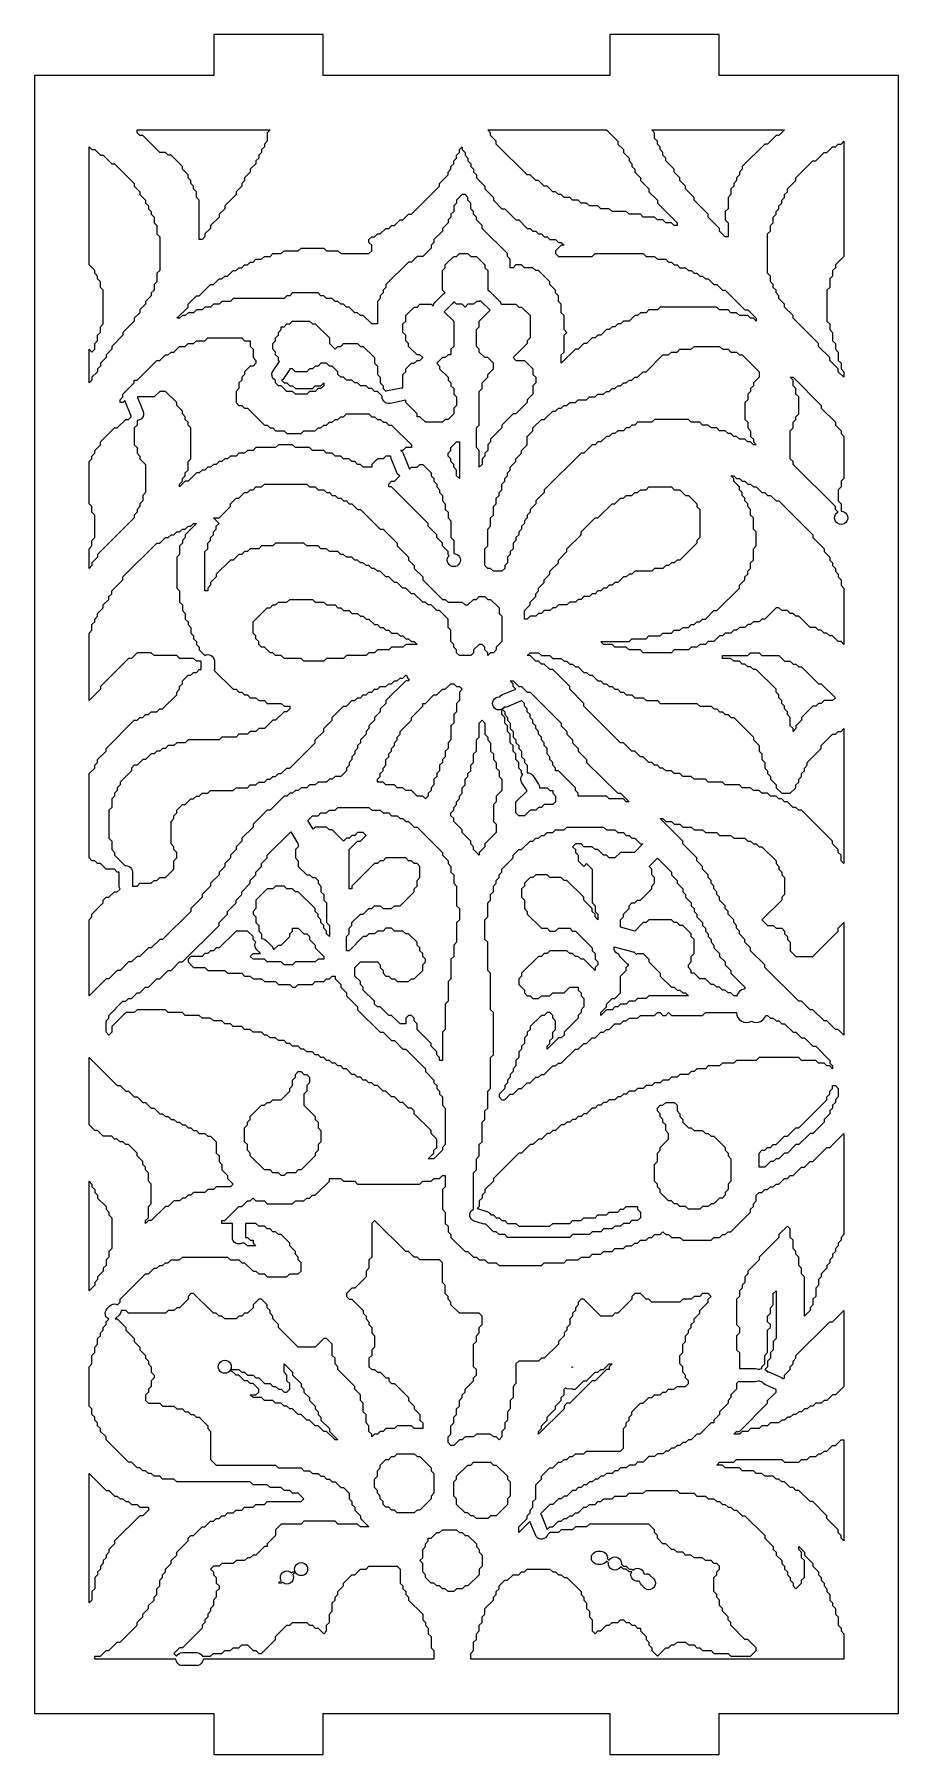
# Model space of a CAD drawing. Header units: millimetres. Extents: x 0 to 63, y 0 to 126.
import ezdxf

# ---------------------------------------------------------------- set-up
doc = ezdxf.new("R2010")
doc.units = ezdxf.units.MM
doc.layers.add('CUT', color=1, linetype='Continuous')

msp = doc.modelspace()

# ---------------------------------------------------------------- linework, layer by layer
at = {"layer": 'CUT'}
for points in [[(42.134, 3), (42.134, 0), (50.134, 0), (50.134, 3), (63.2679, 3), (63.2679, 123), (50.134, 123), (50.134, 126), (42.134, 126), (42.134, 123), (21.134, 123), (21.134, 126), (13.134, 126), (13.134, 123), (0, 123), (0, 3), (13.134, 3), (13.134, 0), (21.134, 0), (21.134, 3)], [(11.244862, 115.705882), (10.83087, 116.117647), (10.83087, 116.323529), (10.002886, 117.147059), (9.79589, 117.147059), (9.588894, 117.352941), (9.174902, 117.352941), (7.932925, 118.588235), (7.725929, 118.588235), (7.518933, 118.794118), (7.518933, 119), (17.247748, 119), (17.040752, 118.794118), (17.040752, 118.176471), (16.833756, 117.970588), (16.833756, 117.764706), (16.62676, 117.558824), (16.62676, 117.352941), (16.419764, 117.147059), (16.419764, 116.941176), (16.212768, 116.735294), (16.212768, 116.529412), (15.798776, 116.117647), (15.798776, 115.911765), (15.384784, 115.5), (15.384784, 115.294118), (15.177787, 115.088235), (15.177787, 114.882353), (14.763795, 114.470588), (14.763795, 114.264706), (13.935811, 113.441176), (13.935811, 113.235294), (13.521819, 112.823529), (13.521819, 112.617647), (12.900831, 112), (12.900831, 111.794118), (12.486839, 111.382353), (12.486839, 111.176471), (12.279843, 110.970588), (12.072847, 110.970588), (12.072847, 113.852941), (11.86585, 114.058824), (11.86585, 114.470588), (11.658854, 114.676471), (11.658854, 114.882353), (11.451858, 115.088235), (11.451858, 115.294118), (11.244862, 115.5)], [(39.810319, 113.852941), (39.396327, 113.852941), (39.189331, 114.058824), (38.775339, 114.058824), (38.568343, 114.264706), (38.361347, 114.264706), (38.154351, 114.470588), (37.947355, 114.470588), (37.533362, 114.882353), (37.326366, 114.882353), (36.912374, 115.294118), (36.705378, 115.294118), (36.291386, 115.705882), (36.08439, 115.705882), (33.807433, 117.970588), (33.807433, 118.176471), (33.393441, 118.588235), (33.393441, 118.794118), (33.186445, 119), (41.88028, 119), (42.708264, 118.176471), (42.708264, 117.970588), (43.122256, 117.558824), (43.122256, 117.352941), (43.536248, 116.941176), (43.536248, 116.735294), (43.743244, 116.529412), (43.743244, 116.323529), (43.95024, 116.117647), (43.95024, 115.911765), (44.364233, 115.5), (44.364233, 115.294118), (44.985221, 114.676471), (44.985221, 114.470588), (45.606209, 113.852941), (45.606209, 113.647059), (47.055181, 112.205882), (47.055181, 112), (46.848185, 112), (46.641189, 112.205882), (46.227197, 112.205882), (46.020201, 112.411765), (45.606209, 112.411765), (45.399213, 112.617647), (44.571229, 112.617647), (44.364233, 112.823529), (43.536248, 112.823529), (43.329252, 113.029412), (42.294272, 113.029412), (42.087276, 113.235294), (41.466288, 113.235294), (41.259292, 113.441176), (40.638303, 113.441176), (40.431307, 113.647059), (40.017315, 113.647059)], [(46.020201, 117.352941), (45.813205, 117.558824), (45.813205, 117.764706), (45.606209, 117.970588), (45.606209, 118.176471), (45.399213, 118.382353), (45.399213, 118.794118), (45.192217, 119), (54.921032, 119), (54.50704, 118.588235), (54.300044, 118.588235), (53.679055, 117.970588), (53.472059, 117.970588), (51.816091, 116.323529), (51.816091, 116.117647), (51.609095, 115.911765), (51.609095, 115.705882), (51.402099, 115.5), (51.402099, 115.294118), (51.195103, 115.088235), (51.195103, 114.882353), (50.988107, 114.676471), (50.988107, 114.264706), (50.781111, 114.058824), (50.781111, 113.235294), (50.574114, 113.029412), (50.574114, 112.411765), (50.781111, 112.205882), (50.781111, 111.176471), (50.574114, 111.176471), (50.160122, 111.588235), (50.160122, 111.794118), (49.332138, 112.617647), (49.332138, 112.823529), (48.297158, 113.852941), (48.297158, 114.058824), (47.67617, 114.676471), (47.67617, 114.882353), (47.262177, 115.294118), (47.262177, 115.5), (46.848185, 115.911765), (46.848185, 116.117647), (46.227197, 116.735294), (46.227197, 116.941176), (46.020201, 117.147059)], [(5.655969, 102.941176), (5.241976, 102.529412), (5.241976, 102.323529), (4.827984, 101.911765), (4.827984, 101.705882), (4.620988, 101.5), (4.620988, 101.294118), (4.206996, 100.882353), (4.206996, 100.676471), (4, 100.470588), (4, 102.941176), (4.206996, 102.735294), (4.413992, 102.941176), (4.413992, 103.352941), (4.620988, 103.558824), (4.620988, 103.970588), (4.827984, 104.176471), (4.827984, 104.588235), (5.03498, 104.794118), (5.03498, 107.264706), (4.827984, 107.470588), (4.827984, 107.882353), (4.620988, 108.088235), (4.620988, 108.294118), (4.413992, 108.5), (4.413992, 108.705882), (4, 109.117647), (4, 117.764706), (4.206996, 117.558824), (4.413992, 117.558824), (4.827984, 117.147059), (5.03498, 117.147059), (5.655969, 116.529412), (5.862965, 116.529412), (7.311937, 115.088235), (7.311937, 114.882353), (7.725929, 114.470588), (7.725929, 114.264706), (8.139921, 113.852941), (8.139921, 113.647059), (8.346917, 113.441176), (8.346917, 113.235294), (8.553913, 113.029412), (8.553913, 112.823529), (8.760909, 112.617647), (8.760909, 112.205882), (8.967906, 112), (8.967906, 111.382353), (9.174902, 111.176471), (9.174902, 108.705882), (8.967906, 108.5), (8.967906, 107.882353), (8.760909, 107.676471), (8.760909, 107.264706), (8.553913, 107.058824), (8.553913, 106.852941), (8.139921, 106.441176), (8.139921, 106.235294), (7.725929, 105.823529), (7.725929, 105.617647), (7.311937, 105.205882), (7.311937, 105), (6.483953, 104.176471), (6.483953, 103.970588), (5.655969, 103.147059)], [(40.845299, 109.735294), (41.052296, 109.941176), (44.571229, 109.941176), (44.778225, 109.735294), (45.399213, 109.735294), (45.606209, 109.529412), (46.227197, 109.529412), (46.434193, 109.323529), (46.641189, 109.323529), (46.848185, 109.117647), (47.055181, 109.117647), (47.262177, 108.911765), (47.67617, 108.911765), (47.883166, 108.705882), (48.090162, 108.705882), (48.297158, 108.5), (48.504154, 108.5), (48.71115, 108.294118), (48.918146, 108.294118), (49.125142, 108.088235), (49.332138, 108.088235), (49.74613, 107.676471), (49.953126, 107.676471), (50.367118, 107.264706), (50.574114, 107.264706), (52.023087, 105.823529), (52.230083, 105.823529), (52.851071, 105.205882), (52.851071, 105), (52.644075, 105.205882), (52.437079, 105.205882), (52.230083, 105.411765), (51.609095, 105.411765), (51.402099, 105.617647), (50.988107, 105.617647), (50.781111, 105.823529), (50.160122, 105.823529), (49.953126, 106.029412), (45.813205, 106.029412), (45.606209, 105.823529), (44.985221, 105.823529), (44.778225, 105.617647), (44.364233, 105.617647), (44.157236, 105.411765), (43.95024, 105.411765), (43.536248, 105), (43.122256, 105), (42.91526, 104.794118), (42.708264, 104.794118), (42.501268, 104.588235), (42.294272, 104.588235), (42.087276, 104.382353), (41.88028, 104.382353), (41.466288, 103.970588), (41.259292, 103.970588), (41.052296, 103.764706), (40.845299, 103.764706), (40.431307, 103.352941), (40.224311, 103.352941), (39.810319, 102.941176), (39.603323, 102.941176), (38.568343, 101.911765), (38.568343, 102.529412), (38.775339, 102.735294), (38.775339, 103.970588), (38.982335, 104.176471), (38.775339, 104.382353), (38.775339, 105.411765), (38.568343, 105.617647), (38.568343, 106.235294), (38.361347, 106.441176), (38.361347, 106.852941), (38.154351, 107.058824), (38.154351, 107.264706), (37.740358, 107.676471), (37.740358, 107.882353), (36.912374, 108.705882), (36.705378, 108.705882), (36.498382, 108.911765), (35.877394, 108.911765), (35.670398, 109.117647), (35.256406, 109.117647), (35.04941, 108.911765), (34.842414, 108.911765), (34.842414, 109.529412), (34.635418, 109.735294), (34.635418, 109.941176), (32.772453, 111.794118), (32.772453, 112), (32.358461, 112.411765), (32.358461, 112.617647), (32.151465, 112.823529), (32.151465, 113.029412), (31.944469, 113.235294), (31.944469, 113.647059), (31.737473, 113.852941), (31.737473, 114.058824), (31.530477, 114.264706), (31.32348, 114.264706), (30.909488, 113.852941), (30.909488, 113.647059), (30.702492, 113.441176), (30.702492, 113.029412), (30.495496, 112.823529), (30.495496, 112.617647), (30.2885, 112.411765), (30.2885, 112.205882), (29.874508, 111.794118), (29.874508, 111.588235), (29.25352, 110.970588), (29.25352, 110.764706), (29.046524, 110.558824), (29.046524, 110.352941), (28.425536, 109.735294), (28.011543, 109.735294), (27.597551, 109.323529), (27.390555, 109.323529), (25.734587, 107.676471), (25.734587, 107.470588), (25.527591, 107.264706), (25.527591, 107.058824), (25.320595, 106.852941), (25.320595, 106.647059), (25.113599, 106.441176), (25.113599, 104.794118), (24.699606, 104.794118), (24.078618, 105.411765), (23.871622, 105.411765), (23.664626, 105.617647), (23.45763, 105.617647), (23.043638, 106.029412), (22.836642, 106.029412), (22.629646, 106.235294), (22.42265, 106.235294), (22.215654, 106.441176), (22.008658, 106.441176), (21.801662, 106.647059), (21.387669, 106.647059), (21.180673, 106.852941), (20.973677, 106.852941), (20.766681, 107.058824), (18.903717, 107.058824), (18.696721, 106.852941), (18.489725, 106.852941), (18.282728, 106.647059), (14.556799, 106.647059), (14.349803, 106.441176), (13.728815, 106.441176), (13.521819, 106.235294), (13.107827, 106.235294), (12.900831, 106.029412), (12.486839, 106.029412), (12.279843, 105.823529), (11.86585, 105.823529), (11.658854, 105.617647), (11.244862, 105.617647), (11.037866, 105.411765), (10.83087, 105.411765), (10.623874, 105.205882), (10.416878, 105.205882), (11.244862, 106.029412), (11.244862, 106.235294), (11.86585, 106.852941), (12.072847, 106.852941), (12.900831, 107.676471), (13.107827, 107.676471), (13.521819, 108.088235), (13.728815, 108.088235), (13.935811, 108.294118), (14.142807, 108.294118), (14.556799, 108.705882), (14.763795, 108.705882), (14.970791, 108.911765), (15.177787, 108.911765), (15.384784, 109.117647), (15.59178, 109.117647), (15.798776, 109.323529), (16.005772, 109.323529), (16.212768, 109.529412), (16.62676, 109.529412), (16.833756, 109.735294), (17.247748, 109.735294), (17.454744, 109.941176), (18.075732, 109.941176), (18.282728, 110.147059), (19.317709, 110.147059), (19.524705, 110.352941), (21.180673, 110.352941), (21.387669, 110.147059), (22.215654, 110.147059), (22.42265, 109.941176), (24.49261, 109.941176), (24.699606, 110.147059), (24.699606, 110.558824), (24.49261, 110.764706), (24.49261, 110.970588), (24.699606, 111.176471), (24.906603, 111.176471), (25.113599, 111.382353), (25.320595, 111.382353), (25.734587, 111.794118), (25.941583, 111.794118), (26.148579, 112), (26.355575, 112), (26.769567, 112.411765), (26.976563, 112.411765), (27.390555, 112.823529), (27.597551, 112.823529), (29.667512, 114.882353), (29.667512, 115.088235), (30.2885, 115.705882), (30.2885, 115.911765), (30.495496, 116.117647), (30.495496, 116.323529), (30.702492, 116.529412), (30.702492, 116.735294), (30.909488, 116.941176), (30.909488, 117.147059), (31.116484, 117.352941), (31.116484, 117.558824), (31.32348, 117.764706), (31.32348, 117.558824), (31.530477, 117.352941), (31.530477, 117.147059), (31.737473, 116.941176), (31.737473, 116.735294), (31.944469, 116.529412), (31.944469, 116.323529), (32.151465, 116.117647), (32.151465, 115.911765), (32.358461, 115.705882), (32.358461, 115.5), (32.979449, 114.882353), (32.979449, 114.676471), (33.600437, 114.058824), (33.600437, 113.852941), (34.221425, 113.235294), (34.428421, 113.235294), (35.256406, 112.411765), (35.463402, 112.411765), (36.08439, 111.794118), (36.291386, 111.794118), (36.498382, 111.588235), (36.705378, 111.588235), (36.912374, 111.382353), (37.11937, 111.382353), (37.326366, 111.176471), (37.533362, 111.176471), (37.740358, 110.970588), (38.154351, 110.970588), (38.361347, 110.764706), (38.568343, 110.764706), (38.775339, 110.558824), (38.568343, 110.558824), (38.154351, 110.147059), (38.154351, 109.941176), (38.361347, 109.735294)], [(53.886052, 107.882353), (53.886052, 108.294118), (53.679055, 108.5), (53.679055, 111.382353), (53.886052, 111.588235), (53.886052, 112), (54.093048, 112.205882), (54.093048, 112.617647), (54.300044, 112.823529), (54.300044, 113.029412), (54.50704, 113.235294), (54.50704, 113.441176), (54.714036, 113.647059), (54.714036, 113.852941), (54.921032, 114.058824), (54.921032, 114.264706), (55.128028, 114.470588), (55.128028, 114.676471), (55.749016, 115.294118), (55.749016, 115.5), (56.990992, 116.735294), (57.197989, 116.735294), (57.818977, 117.352941), (58.025973, 117.352941), (58.439965, 117.764706), (58.646961, 117.764706), (58.853957, 117.970588), (59.060953, 117.970588), (59.267949, 118.176471), (59.267949, 109.735294), (58.646961, 109.117647), (58.646961, 108.911765), (58.439965, 108.705882), (58.439965, 108.294118), (58.232969, 108.088235), (58.232969, 107.470588), (58.025973, 107.264706), (58.025973, 105), (58.232969, 104.794118), (58.232969, 104.382353), (58.439965, 104.176471), (58.439965, 103.558824), (58.646961, 103.352941), (58.646961, 102.941176), (58.853957, 102.735294), (58.853957, 102.117647), (59.060953, 101.911765), (59.060953, 101.5), (59.267949, 101.294118), (59.267949, 100.882353), (58.853957, 101.294118), (58.853957, 101.5), (58.232969, 102.117647), (58.232969, 102.323529), (57.404985, 103.147059), (57.404985, 103.352941), (55.54202, 105.205882), (55.54202, 105.411765), (54.921032, 106.029412), (54.921032, 106.235294), (54.50704, 106.647059), (54.50704, 106.852941), (54.300044, 107.058824), (54.300044, 107.264706), (54.093048, 107.470588), (54.093048, 107.676471)], [(22.215654, 101.294118), (21.801662, 101.705882), (21.594665, 101.705882), (21.387669, 101.911765), (20.973677, 101.911765), (20.766681, 101.705882), (20.559685, 101.705882), (20.352689, 101.5), (20.145693, 101.5), (19.938697, 101.294118), (19.110713, 101.294118), (18.903717, 101.5), (18.711822, 101.5), (18.681448, 101.438632), (18.267456, 100.820985), (18.1847, 100.726895), (18.089075, 100.6632), (18.282728, 100.470588), (18.489725, 100.470588), (18.696721, 100.264706), (18.903717, 100.264706), (19.110713, 100.058824), (20.352689, 100.058824), (20.559685, 100.264706), (20.973677, 100.264706), (21.180673, 100.470588), (21.180673, 100.264706), (20.973677, 100.058824), (20.766681, 100.058824), (20.559685, 99.852941), (20.145693, 99.852941), (19.938697, 99.647059), (19.110713, 99.647059), (18.903717, 99.852941), (18.489725, 99.852941), (18.075732, 100.264706), (17.868736, 100.264706), (17.66174, 100.470588), (17.66174, 100.659693), (17.601486, 100.689516), (17.507396, 100.772272), (17.437931, 100.87656), (17.397824, 100.995273), (17.38981, 101.120322), (17.414434, 101.243184), (17.470017, 101.355486), (17.884009, 101.973133), (17.944679, 102.042113), (17.868736, 102.117647), (17.868736, 102.323529), (17.66174, 102.529412), (17.66174, 102.735294), (17.454744, 102.941176), (17.454744, 103.352941), (17.66174, 103.558824), (17.66174, 103.764706), (17.868736, 103.970588), (17.868736, 104.176471), (18.075732, 104.382353), (18.075732, 104.588235), (18.282728, 104.588235), (18.489725, 104.794118), (18.696721, 104.794118), (18.903717, 105), (20.145693, 105), (20.352689, 104.794118), (20.559685, 104.794118), (21.594665, 103.764706), (21.594665, 103.352941), (22.008658, 102.941176), (22.215654, 103.147059), (22.42265, 103.147059), (22.629646, 103.352941), (23.664626, 103.352941), (23.871622, 103.147059), (24.078618, 103.147059), (24.906603, 102.323529), (24.906603, 101.911765), (25.113599, 101.705882), (25.113599, 101.088235), (25.320595, 100.882353), (25.320595, 100.470588), (25.527591, 100.264706), (25.527591, 100.058824), (25.721189, 99.866267), (25.729279, 99.871673), (25.847934, 99.911952), (26.882915, 100.117835), (26.976563, 100.123974), (26.976563, 101.088235), (27.183559, 101.294118), (27.183559, 101.5), (27.597551, 101.911765), (27.804547, 101.911765), (28.011543, 102.117647), (28.21854, 102.117647), (28.425536, 102.323529), (28.21854, 102.529412), (28.011543, 102.529412), (27.390555, 103.147059), (27.390555, 103.352941), (27.183559, 103.558824), (27.183559, 103.970588), (26.976563, 104.176471), (26.976563, 104.794118), (27.183559, 105), (27.183559, 105.411765), (27.804547, 106.029412), (28.011543, 106.029412), (28.21854, 106.235294), (29.046524, 106.235294), (29.195163, 106.087455), (29.203534, 106.152394), (29.251174, 106.26829), (29.327186, 106.367906), (29.944824, 106.988885), (30.04403, 107.065434), (30.065745, 107.074498), (29.874508, 107.264706), (29.874508, 108.705882), (30.081504, 108.911765), (30.081504, 109.117647), (30.702492, 109.735294), (30.909488, 109.735294), (31.116484, 109.941176), (31.737473, 109.941176), (31.944469, 109.735294), (32.358461, 109.735294), (32.979449, 109.117647), (32.979449, 108.911765), (33.186445, 108.705882), (33.186445, 107.282227), (33.220569, 107.267984), (33.319775, 107.191436), (34.040352, 106.46696), (34.116365, 106.367343), (34.164005, 106.251448), (34.166087, 106.235294), (35.256406, 106.235294), (35.463402, 106.029412), (35.670398, 106.029412), (36.291386, 105.411765), (36.291386, 103.764706), (36.08439, 103.558824), (36.08439, 103.352941), (35.04941, 102.323529), (35.256406, 102.117647), (35.877394, 102.117647), (36.498382, 101.5), (36.498382, 101.088235), (36.705378, 100.882353), (36.705378, 100.470588), (36.498382, 100.264706), (36.498382, 99.647059), (36.08439, 99.235294), (36.08439, 99.029412), (35.256406, 98.205882), (35.04941, 98.205882), (34.221425, 97.382353), (34.221425, 97.176471), (33.393441, 96.352941), (33.393441, 96.147059), (33.186445, 95.941176), (33.186445, 95.529412), (32.979449, 95.323529), (32.979449, 95.117647), (32.772453, 94.911765), (32.772453, 94.5), (32.565457, 94.294118), (32.565457, 95.529412), (32.358461, 95.735294), (32.358461, 97.176471), (32.565457, 97.382353), (32.565457, 99.852941), (32.772453, 100.058824), (32.772453, 100.470588), (33.186445, 100.882353), (33.186445, 101.088235), (33.600437, 101.5), (33.600437, 101.911765), (33.186445, 102.323529), (32.979449, 102.323529), (32.565457, 102.735294), (32.565457, 102.941176), (32.358461, 103.147059), (32.358461, 104.382353), (32.565457, 104.588235), (32.565457, 105), (33.359701, 105.789971), (32.639123, 106.514447), (32.565457, 106.441176), (32.358461, 106.441176), (32.151465, 106.235294), (31.737473, 106.235294), (31.530477, 106.029412), (31.32348, 106.235294), (30.909488, 106.235294), (30.710434, 106.433277), (30.701488, 106.411513), (30.625476, 106.311896), (30.007838, 105.690917), (30.702492, 105), (30.702492, 103.147059), (30.495496, 102.941176), (30.495496, 102.529412), (30.2885, 102.529412), (30.081504, 102.323529), (29.874508, 102.323529), (29.460516, 101.911765), (29.667512, 101.705882), (29.667512, 101.5), (30.2885, 100.882353), (30.2885, 100.676471), (30.495496, 100.470588), (30.495496, 100.264706), (30.702492, 100.058824), (30.702492, 99.647059), (30.909488, 99.441176), (30.909488, 98.823529), (30.702492, 98.617647), (30.702492, 98.205882), (30.2885, 97.794118), (30.081504, 97.794118), (29.874508, 97.588235), (28.632532, 97.588235), (28.21854, 98), (28.011543, 98), (28.011543, 98.205882), (27.183559, 99.029412), (27.183559, 99.214761), (27.070212, 99.176283), (26.035231, 98.970401), (25.910195, 98.962204), (25.787297, 98.986648), (25.674914, 99.042068), (25.580703, 99.124686), (25.511086, 99.228873), (25.470807, 99.347528), (25.46261, 99.472565), (25.46813, 99.500317), (25.113599, 99.852941), (24.906603, 99.852941), (24.699606, 100.058824), (24.49261, 100.058824), (24.285614, 100.264706), (23.871622, 100.264706), (23.664626, 100.470588), (23.45763, 100.470588), (23.250634, 100.676471), (22.836642, 100.676471), (22.629646, 100.882353), (22.42265, 100.882353), (22.215654, 101.088235)], [(21.801662, 97.588235), (22.008658, 97.794118), (22.215654, 97.794118), (22.42265, 98), (22.629646, 98), (22.836642, 98.205882), (24.49261, 98.205882), (24.699606, 98), (24.906603, 98), (25.113599, 97.794118), (25.320595, 97.794118), (25.527591, 97.588235), (25.734587, 97.588235), (25.941583, 97.382353), (26.148579, 97.382353), (27.597551, 95.941176), (27.597551, 95.735294), (27.183559, 95.735294), (26.976563, 95.529412), (26.801196, 95.529412), (26.858694, 95.495418), (26.946378, 95.405904), (27.007907, 95.296745), (27.421899, 94.267333), (27.452167, 94.149516), (27.597551, 94.294118), (28.011543, 94.294118), (28.21854, 94.5), (28.425536, 94.5), (29.046524, 93.882353), (29.046524, 93.676471), (29.25352, 93.470588), (29.25352, 93.264706), (29.460516, 93.058824), (29.460516, 92.852941), (29.667512, 92.647059), (29.667512, 92.441176), (29.874508, 92.235294), (29.874508, 91.823529), (30.081504, 91.617647), (30.081504, 91.205882), (30.2885, 91), (30.2885, 90.588235), (30.495496, 90.382353), (30.495496, 89.147059), (30.702492, 88.941176), (30.702492, 87.98), (30.826725, 87.963644), (30.942492, 87.915692), (31.041904, 87.839411), (31.118185, 87.74), (31.166137, 87.624233), (31.182492, 87.5), (31.166137, 87.375767), (31.118185, 87.26), (31.041904, 87.160589), (30.942492, 87.084308), (30.826725, 87.036356), (30.702492, 87.02), (30.578259, 87.036356), (30.462492, 87.084308), (30.363081, 87.160589), (30.2868, 87.26), (30.238848, 87.375767), (30.222492, 87.5), (30.238848, 87.624233), (30.2868, 87.74), (30.362286, 87.838376), (30.2885, 87.911765), (30.2885, 88.117647), (29.874508, 88.529412), (29.874508, 88.735294), (29.460516, 89.147059), (29.460516, 89.352941), (28.839528, 89.970588), (28.839528, 90.176471), (26.148579, 92.852941), (25.941583, 92.852941), (25.941583, 93.058824), (26.148579, 93.264706), (26.355575, 93.264706), (26.757776, 93.664743), (26.68044, 93.710464), (26.592756, 93.799979), (26.531227, 93.909137), (26.117235, 94.938549), (26.086056, 95.059913), (26.086652, 95.117647), (25.734587, 95.117647), (25.527591, 94.911765), (25.113599, 94.911765), (24.699606, 94.5), (24.699606, 94.294118), (24.078618, 94.294118), (23.871622, 94.5), (23.664626, 94.5), (23.45763, 94.705882), (23.250634, 94.705882), (23.043638, 94.911765), (22.629646, 94.911765), (22.42265, 95.117647), (22.008658, 95.117647), (21.801662, 95.323529), (21.387669, 95.323529), (21.180673, 95.529412), (20.352689, 95.529412), (20.145693, 95.735294), (19.110713, 95.735294), (18.903717, 95.941176), (17.868736, 95.941176), (17.66174, 95.735294), (16.212768, 95.735294), (16.005772, 95.529412), (15.59178, 95.529412), (15.384784, 95.323529), (14.970791, 95.323529), (14.763795, 95.117647), (14.349803, 95.117647), (14.142807, 94.911765), (13.935811, 94.911765), (13.728815, 94.705882), (13.521819, 94.705882), (13.314823, 94.5), (13.107827, 94.5), (12.900831, 94.294118), (12.693835, 94.294118), (12.486839, 94.088235), (12.279843, 94.088235), (12.072847, 93.882353), (11.86585, 93.882353), (11.244862, 93.264706), (11.037866, 93.264706), (10.623874, 92.852941), (10.623874, 93.058824), (10.83087, 93.264706), (10.83087, 93.470588), (11.037866, 93.676471), (11.037866, 93.882353), (11.244862, 94.088235), (11.244862, 94.705882), (11.451858, 94.911765), (11.451858, 97.176471), (11.244862, 97.382353), (11.244862, 97.588235), (11.037866, 97.794118), (11.037866, 98), (10.83087, 98.205882), (10.83087, 98.411765), (10.416878, 98.823529), (10.416878, 99.029412), (9.588894, 99.852941), (9.174902, 99.852941), (8.760909, 99.441176), (7.535179, 99.441176), (7.550277, 99.414392), (7.964269, 98.38498), (7.995448, 98.263616), (7.994154, 98.138318), (7.960474, 98.017624), (7.896704, 97.909759), (7.80719, 97.822075), (7.698031, 97.760547), (7.576667, 97.729367), (7.518933, 97.729963), (7.518933, 97.382353), (7.311937, 97.176471), (7.311937, 95.941176), (7.518933, 95.735294), (7.518933, 95.323529), (7.725929, 95.117647), (7.725929, 94.911765), (8.139921, 94.5), (8.139921, 92.441176), (7.932925, 92.235294), (7.932925, 91.823529), (7.725929, 91.617647), (7.725929, 91.411765), (7.518933, 91.205882), (7.518933, 91), (7.311937, 90.794118), (7.311937, 90.588235), (4.620988, 87.911765), (4.620988, 87.705882), (4.206996, 87.294118), (4.206996, 87.088235), (4, 86.882353), (4, 88.323529), (4.206996, 88.529412), (4.206996, 88.941176), (4.413992, 89.147059), (4.413992, 90.794118), (4.206996, 91), (4.206996, 91.411765), (4, 91.617647), (4, 94.705882), (4.206996, 94.911765), (4.206996, 95.117647), (4.413992, 95.323529), (4.413992, 95.529412), (4.827984, 95.941176), (4.827984, 96.147059), (5.862965, 97.176471), (6.069961, 97.176471), (6.690949, 97.794118), (6.897945, 97.794118), (7.094531, 97.989646), (7.073597, 98.026784), (6.659605, 99.056196), (6.629337, 99.174014), (6.483953, 99.029412), (6.276957, 99.029412), (6.276957, 99.235294), (6.483953, 99.441176), (6.483953, 99.647059), (7.311937, 100.470588), (7.311937, 100.676471), (7.518933, 100.676471), (8.967906, 102.117647), (9.174902, 102.117647), (9.588894, 102.529412), (9.79589, 102.529412), (10.002886, 102.735294), (10.209882, 102.735294), (10.623874, 103.147059), (11.037866, 103.147059), (11.244862, 103.352941), (11.658854, 103.352941), (11.86585, 103.558824), (12.486839, 103.558824), (12.693835, 103.764706), (15.177787, 103.764706), (15.384784, 103.558824), (15.798776, 103.558824), (15.798776, 103.147059), (16.005772, 102.941176), (16.005772, 102.323529), (16.212768, 102.117647), (16.212768, 101.911765), (16.005772, 101.705882), (15.798776, 101.705882), (15.384784, 101.294118), (15.384784, 101.088235), (15.177787, 100.882353), (15.177787, 100.676471), (14.970791, 100.470588), (14.970791, 100.058824), (14.763795, 99.852941), (14.763795, 99.029412), (14.970791, 98.823529), (15.177787, 98.823529), (15.384784, 98.617647), (15.59178, 98.617647), (16.833756, 97.382353), (17.040752, 97.382353), (17.247748, 97.176471), (17.454744, 97.176471), (17.66174, 96.970588), (18.282728, 96.970588), (18.489725, 96.764706), (19.524705, 96.764706), (19.731701, 96.970588), (20.559685, 96.970588), (20.766681, 97.176471), (20.973677, 97.176471), (21.180673, 97.382353), (21.387669, 97.382353), (21.594665, 97.588235)], [(49.539134, 97.176471), (49.332138, 97.382353), (48.918146, 97.382353), (48.71115, 97.588235), (48.090162, 97.588235), (47.883166, 97.794118), (45.399213, 97.794118), (45.192217, 97.588235), (44.157236, 97.588235), (43.95024, 97.382353), (43.743244, 97.382353), (43.536248, 97.176471), (43.329252, 97.176471), (43.122256, 96.970588), (42.708264, 96.970588), (42.501268, 96.764706), (42.294272, 96.764706), (42.087276, 96.558824), (41.88028, 96.558824), (41.466288, 96.147059), (41.259292, 96.147059), (41.052296, 95.941176), (40.845299, 95.941176), (40.224311, 95.323529), (40.017315, 95.323529), (37.326366, 92.647059), (37.326366, 92.441176), (36.705378, 91.823529), (36.705378, 91.617647), (36.291386, 91.205882), (36.291386, 91), (36.08439, 90.794118), (36.08439, 90.588235), (35.877394, 90.382353), (35.877394, 90.176471), (35.670398, 89.970588), (35.670398, 89.764706), (35.463402, 89.558824), (35.463402, 89.352941), (35.256406, 89.147059), (35.256406, 88.941176), (35.04941, 88.735294), (35.04941, 88.323529), (34.842414, 88.117647), (34.842414, 87.911765), (34.635418, 87.705882), (34.635418, 87.294118), (34.428421, 87.088235), (34.428421, 86.882353), (34.221425, 86.676471), (33.600437, 86.676471), (33.393441, 86.882353), (33.186445, 86.882353), (32.979449, 87.088235), (32.979449, 88.323529), (33.186445, 88.529412), (33.186445, 89.764706), (33.393441, 89.970588), (33.393441, 90.588235), (33.600437, 90.794118), (33.600437, 91.411765), (33.807433, 91.617647), (33.807433, 92.029412), (34.014429, 92.235294), (34.014429, 92.441176), (34.221425, 92.647059), (34.221425, 93.058824), (34.428421, 93.264706), (34.428421, 93.470588), (34.635418, 93.676471), (34.635418, 93.882353), (34.842414, 94.088235), (34.842414, 94.294118), (35.256406, 94.705882), (35.256406, 94.911765), (35.670398, 95.323529), (35.670398, 95.529412), (36.08439, 95.941176), (36.08439, 96.558824), (36.498382, 96.970588), (36.498382, 97.176471), (37.11937, 97.794118), (37.326366, 97.794118), (37.947355, 98.411765), (38.154351, 98.411765), (38.361347, 98.617647), (38.568343, 98.617647), (38.775339, 98.823529), (38.982335, 98.823529), (39.189331, 99.029412), (39.603323, 99.029412), (39.810319, 99.235294), (40.431307, 99.235294), (40.638303, 99.441176), (41.052296, 99.441176), (41.259292, 99.647059), (41.673284, 99.647059), (41.88028, 99.852941), (42.087276, 99.852941), (42.294272, 100.058824), (42.501268, 100.058824), (42.708264, 100.264706), (42.91526, 100.264706), (43.122256, 100.470588), (43.329252, 100.470588), (43.536248, 100.676471), (43.743244, 100.676471), (43.95024, 100.882353), (44.157236, 100.882353), (44.571229, 101.294118), (44.778225, 101.294118), (46.020201, 102.529412), (46.434193, 102.529412), (46.641189, 102.735294), (47.055181, 102.735294), (47.262177, 102.941176), (48.090162, 102.941176), (48.297158, 103.147059), (50.160122, 103.147059), (50.367118, 102.941176), (50.781111, 102.941176), (50.988107, 102.735294), (51.402099, 102.735294), (51.609095, 102.529412), (51.816091, 102.529412), (53.058067, 101.294118), (53.058067, 100.882353), (52.644075, 100.470588), (52.644075, 100.264706), (52.437079, 100.058824), (52.437079, 99.852941), (52.230083, 99.647059), (52.230083, 99.235294), (52.023087, 99.029412), (52.023087, 97.794118), (52.230083, 97.588235), (52.230083, 97.176471), (52.437079, 96.970588), (52.437079, 96.558824), (52.644075, 96.352941), (52.644075, 96.147059), (52.851071, 95.941176), (52.644075, 95.941176), (52.437079, 96.147059), (52.230083, 96.147059), (52.023087, 96.352941), (51.609095, 96.352941), (51.402099, 96.558824), (51.195103, 96.558824), (50.988107, 96.764706), (50.781111, 96.764706), (50.574114, 96.970588), (50.160122, 96.970588), (49.953126, 97.176471)], [(59.185186, 90.124591), (59.060953, 90.108235), (58.93672, 90.124591), (58.820953, 90.172543), (58.721542, 90.248824), (58.645261, 90.348235), (58.597309, 90.464002), (58.580953, 90.588235), (58.597309, 90.712468), (58.645261, 90.828235), (58.721542, 90.927647), (58.820953, 91.003927), (58.841466, 91.012424), (58.646961, 91.205882), (58.646961, 91.411765), (55.54202, 94.5), (55.54202, 94.705882), (55.335024, 94.911765), (55.335024, 96.970588), (55.54202, 97.176471), (55.54202, 97.588235), (55.749016, 97.794118), (55.749016, 98), (55.956012, 98.205882), (55.956012, 99.441176), (55.749016, 99.647059), (55.749016, 100.058824), (55.54202, 100.264706), (55.54202, 100.676471), (55.335024, 100.882353), (55.54202, 100.882353), (57.611981, 98.823529), (57.611981, 98.617647), (58.646961, 97.588235), (58.646961, 97.382353), (59.060953, 96.970588), (59.060953, 96.764706), (59.267949, 96.558824), (59.267949, 93.470588), (59.060953, 93.264706), (59.060953, 92.852941), (58.853957, 92.647059), (58.853957, 91.823529), (59.060953, 91.617647), (59.060953, 91.068235), (59.185186, 91.05188), (59.300953, 91.003927), (59.400364, 90.927647), (59.476645, 90.828235), (59.524598, 90.712468), (59.540953, 90.588235), (59.524598, 90.464002), (59.476645, 90.348235), (59.400364, 90.248824), (59.300953, 90.172543)], [(30.495496, 95.529412), (30.495496, 95.735294), (30.909488, 96.147059), (31.116484, 96.147059), (31.116484, 93.470588), (30.909488, 93.676471), (30.909488, 94.088235), (30.702492, 94.294118), (30.702492, 94.5), (30.495496, 94.705882), (30.495496, 94.911765), (30.2885, 95.117647), (30.2885, 95.323529)], [(52.023087, 91.823529), (52.023087, 92.029412), (51.816091, 92.235294), (51.816091, 92.441176), (51.609095, 92.647059), (51.609095, 92.852941), (51.195103, 93.264706), (51.195103, 93.470588), (50.988107, 93.676471), (51.195103, 93.676471), (51.402099, 93.470588), (51.609095, 93.470588), (51.816091, 93.264706), (52.023087, 93.264706), (52.230083, 93.058824), (52.437079, 93.058824), (52.644075, 92.852941), (52.851071, 92.852941), (53.265063, 92.441176), (53.472059, 92.441176), (53.679055, 92.235294), (53.886052, 92.235294), (54.300044, 91.823529), (54.50704, 91.823529), (56.990992, 89.352941), (56.990992, 89.147059), (57.818977, 88.323529), (57.818977, 88.117647), (58.232969, 87.705882), (58.232969, 87.5), (58.439965, 87.294118), (58.439965, 87.088235), (58.646961, 86.882353), (58.646961, 86.676471), (58.853957, 86.470588), (58.853957, 86.264706), (59.060953, 86.058824), (59.060953, 85.647059), (59.267949, 85.441176), (59.267949, 81.323529), (59.060953, 81.529412), (58.853957, 81.529412), (58.439965, 81.941176), (58.232969, 81.941176), (58.025973, 82.147059), (57.818977, 82.147059), (57.611981, 82.352941), (57.404985, 82.352941), (57.197989, 82.558824), (56.783996, 82.558824), (55.956012, 83.382353), (55.749016, 83.382353), (55.54202, 83.588235), (55.335024, 83.588235), (55.128028, 83.794118), (54.714036, 83.794118), (54.50704, 84), (54.300044, 84), (53.472059, 83.176471), (53.265063, 83.176471), (53.058067, 82.970588), (52.644075, 82.970588), (52.437079, 82.764706), (52.230083, 82.764706), (52.023087, 82.558824), (51.609095, 82.558824), (51.402099, 82.352941), (51.195103, 82.352941), (50.988107, 82.147059), (50.574114, 82.147059), (50.367118, 81.941176), (50.160122, 81.941176), (49.74613, 81.529412), (49.332138, 81.529412), (49.125142, 81.323529), (48.71115, 81.323529), (48.504154, 81.117647), (48.090162, 81.117647), (47.883166, 80.911765), (46.848185, 80.911765), (46.641189, 80.705882), (44.571229, 80.705882), (44.364233, 80.911765), (43.536248, 80.911765), (43.329252, 81.117647), (42.501268, 81.117647), (42.294272, 81.323529), (41.673284, 81.323529), (41.466288, 81.529412), (43.536248, 81.529412), (43.743244, 81.735294), (44.778225, 81.735294), (44.985221, 81.941176), (45.813205, 81.941176), (46.020201, 82.147059), (46.641189, 82.147059), (46.848185, 82.352941), (47.262177, 82.352941), (47.469174, 82.558824), (47.883166, 82.558824), (48.090162, 82.764706), (48.297158, 82.764706), (48.504154, 82.970588), (48.71115, 82.970588), (48.918146, 83.176471), (49.125142, 83.176471), (49.74613, 83.794118), (49.953126, 83.794118), (51.609095, 85.441176), (51.609095, 85.647059), (52.023087, 86.058824), (52.023087, 86.264706), (52.230083, 86.470588), (52.230083, 86.676471), (52.437079, 86.882353), (52.437079, 87.294118), (52.644075, 87.5), (52.644075, 88.323529), (52.851071, 88.529412), (52.851071, 89.558824), (52.644075, 89.764706), (52.644075, 90.588235), (52.437079, 90.794118), (52.437079, 91.205882), (52.230083, 91.411765), (52.230083, 91.617647)], [(33.186445, 84.617647), (33.393441, 84.617647), (34.014429, 84), (34.014429, 83.588235), (34.221425, 83.382353), (34.221425, 81.529412), (33.807433, 81.117647), (33.807433, 80.911765), (33.600437, 80.705882), (33.393441, 80.705882), (33.186445, 80.5), (33.186445, 80.705882), (32.979449, 80.911765), (32.979449, 81.117647), (32.772453, 81.323529), (32.565457, 81.323529), (32.151465, 80.911765), (32.151465, 80.705882), (31.944469, 80.5), (31.116484, 80.5), (30.909488, 80.705882), (30.909488, 80.911765), (30.702492, 81.117647), (30.702492, 81.323529), (30.495496, 81.529412), (30.495496, 82.352941), (30.2885, 82.558824), (30.2885, 83.176471), (29.667512, 83.794118), (29.460516, 83.794118), (29.046524, 84.205882), (28.839528, 84.205882), (28.632532, 84.411765), (28.425536, 84.411765), (27.804547, 85.029412), (27.597551, 85.029412), (27.183559, 85.441176), (26.976563, 85.441176), (26.562571, 85.852941), (26.355575, 85.852941), (25.941583, 86.264706), (25.734587, 86.264706), (25.320595, 86.676471), (25.113599, 86.676471), (24.906603, 86.882353), (24.699606, 86.882353), (24.49261, 87.088235), (24.285614, 87.088235), (24.078618, 87.294118), (23.871622, 87.294118), (23.664626, 87.5), (23.45763, 87.5), (23.250634, 87.705882), (22.836642, 87.705882), (22.629646, 87.911765), (22.42265, 87.911765), (22.215654, 88.117647), (21.594665, 88.117647), (21.387669, 88.323529), (20.973677, 88.323529), (20.766681, 88.529412), (19.938697, 88.529412), (19.731701, 88.735294), (17.66174, 88.735294), (17.454744, 88.529412), (16.62676, 88.529412), (16.419764, 88.323529), (15.798776, 88.323529), (15.59178, 88.117647), (15.384784, 88.117647), (15.177787, 87.911765), (14.970791, 87.911765), (14.556799, 87.5), (14.349803, 87.5), (13.314823, 86.470588), (13.314823, 86.264706), (12.900831, 85.852941), (12.900831, 85.647059), (12.693835, 85.441176), (12.693835, 85.235294), (12.486839, 85.235294), (12.486839, 88.117647), (12.693835, 88.323529), (12.693835, 88.735294), (12.900831, 88.941176), (12.900831, 89.147059), (13.107827, 89.352941), (13.107827, 89.558824), (13.314823, 89.764706), (13.314823, 89.970588), (13.521819, 90.176471), (13.107827, 90.588235), (13.521819, 90.588235), (14.349803, 91.411765), (14.349803, 91.617647), (14.763795, 92.029412), (14.970791, 92.029412), (15.384784, 92.441176), (15.59178, 92.441176), (15.798776, 92.647059), (16.005772, 92.647059), (16.212768, 92.852941), (16.62676, 92.852941), (16.833756, 93.058824), (19.938697, 93.058824), (20.145693, 92.852941), (20.559685, 92.852941), (20.766681, 92.647059), (21.180673, 92.647059), (21.387669, 92.441176), (21.594665, 92.441176), (21.801662, 92.235294), (22.008658, 92.235294), (22.215654, 92.029412), (22.42265, 92.029412), (22.629646, 91.823529), (22.836642, 91.823529), (23.043638, 91.617647), (23.250634, 91.617647), (23.664626, 91.205882), (23.871622, 91.205882), (25.320595, 89.764706), (25.527591, 89.764706), (26.562571, 88.735294), (26.562571, 88.529412), (27.390555, 87.705882), (27.390555, 87.5), (27.804547, 87.088235), (27.804547, 86.882353), (28.425536, 86.264706), (28.425536, 86.058824), (29.874508, 84.617647), (30.081504, 84.617647), (30.2885, 84.411765), (31.32348, 84.411765), (31.530477, 84.205882), (31.737473, 84.205882), (32.151465, 84.617647), (32.358461, 84.617647), (32.565457, 84.823529), (32.979449, 84.823529)], [(40.017315, 84.617647), (39.810319, 84.617647), (39.603323, 84.411765), (39.189331, 84.411765), (38.982335, 84.205882), (38.361347, 84.205882), (38.154351, 84), (37.947355, 84), (37.740358, 83.794118), (37.326366, 83.794118), (37.11937, 83.588235), (36.912374, 83.588235), (36.705378, 83.382353), (36.291386, 83.382353), (36.08439, 83.176471), (35.877394, 83.176471), (35.877394, 83.794118), (36.291386, 84.205882), (36.291386, 84.411765), (36.705378, 84.823529), (36.705378, 85.029412), (36.912374, 85.235294), (36.912374, 85.441176), (37.326366, 85.852941), (37.326366, 86.058824), (37.740358, 86.470588), (37.740358, 86.676471), (38.361347, 87.294118), (38.361347, 87.5), (38.982335, 88.117647), (38.982335, 88.323529), (40.017315, 89.352941), (40.017315, 89.558824), (41.052296, 90.588235), (41.259292, 90.588235), (42.294272, 91.617647), (42.501268, 91.617647), (42.91526, 92.029412), (43.122256, 92.029412), (43.329252, 92.235294), (43.743244, 92.235294), (43.95024, 92.441176), (44.157236, 92.441176), (44.364233, 92.647059), (44.778225, 92.647059), (44.985221, 92.852941), (46.641189, 92.852941), (46.848185, 92.647059), (47.262177, 92.647059), (47.67617, 92.235294), (47.883166, 92.235294), (48.504154, 91.617647), (48.504154, 91.411765), (48.71115, 91.205882), (48.71115, 89.147059), (48.504154, 88.941176), (48.504154, 88.735294), (47.262177, 87.5), (47.055181, 87.5), (46.848185, 87.294118), (46.641189, 87.294118), (46.434193, 87.088235), (46.227197, 87.088235), (46.020201, 86.882353), (45.399213, 86.882353), (45.192217, 86.676471), (43.95024, 86.676471), (43.743244, 86.470588), (43.536248, 86.470588), (43.329252, 86.264706), (43.122256, 86.264706), (42.708264, 85.852941), (42.501268, 85.852941), (42.294272, 85.647059), (42.087276, 85.647059), (41.88028, 85.441176), (41.673284, 85.441176), (41.466288, 85.235294), (41.259292, 85.235294), (41.052296, 85.029412), (40.845299, 85.029412), (40.638303, 84.823529), (40.224311, 84.823529)], [(10.623874, 85.235294), (10.623874, 84.411765), (10.83087, 84.205882), (10.83087, 83.794118), (11.037866, 83.588235), (11.037866, 83.176471), (11.244862, 82.970588), (11.244862, 82.764706), (11.451858, 82.558824), (11.451858, 82.147059), (11.658854, 81.941176), (11.658854, 81.735294), (11.86585, 81.529412), (11.86585, 81.323529), (12.072847, 81.117647), (12.072847, 80.911765), (12.474347, 80.512424), (12.569602, 80.55188), (12.693835, 80.568235), (12.818068, 80.55188), (12.933835, 80.503927), (13.033246, 80.427647), (13.109527, 80.328235), (13.157479, 80.212468), (13.173835, 80.088235), (13.173835, 79.470588), (13.166192, 79.412537), (14.556799, 78.029412), (14.763795, 78.029412), (14.970791, 77.823529), (15.177787, 77.823529), (15.384784, 77.617647), (15.59178, 77.617647), (15.798776, 77.411765), (16.212768, 77.411765), (16.419764, 77.205882), (16.833756, 77.205882), (17.040752, 77), (18.075732, 77), (18.282728, 76.794118), (18.696721, 76.794118), (18.696721, 76.588235), (18.489725, 76.382353), (18.282728, 76.382353), (17.66174, 75.764706), (17.454744, 75.764706), (16.833756, 75.147059), (16.419764, 75.147059), (16.212768, 74.941176), (15.798776, 74.941176), (15.59178, 74.735294), (14.970791, 74.735294), (14.763795, 74.529412), (13.728815, 74.529412), (13.521819, 74.323529), (11.244862, 74.323529), (11.037866, 74.117647), (10.416878, 74.117647), (10.209882, 73.911765), (9.79589, 73.911765), (9.588894, 73.705882), (9.381898, 73.705882), (9.174902, 73.5), (8.967906, 73.5), (8.760909, 73.294118), (8.553913, 73.294118), (8.139921, 72.882353), (7.932925, 72.882353), (7.518933, 72.470588), (7.311937, 72.470588), (7.104941, 72.264706), (7.104941, 72.058824), (6.276957, 71.235294), (6.276957, 71.029412), (6.069961, 70.823529), (6.069961, 70.617647), (5.862965, 70.411765), (5.862965, 70.205882), (5.655969, 70), (5.655969, 69.382353), (5.448972, 69.176471), (5.448972, 67.117647), (5.655969, 66.911765), (5.655969, 66.294118), (5.862965, 66.088235), (5.862965, 65.882353), (6.630364, 65.119083), (6.690949, 65.127059), (6.815182, 65.110703), (6.930949, 65.062751), (7.03036, 64.98647), (7.106641, 64.887059), (7.154593, 64.771292), (7.170949, 64.647059), (7.170949, 63.617647), (7.518933, 63.617647), (7.725929, 63.823529), (8.553913, 63.823529), (8.760909, 64.029412), (8.967906, 64.029412), (9.174902, 64.235294), (9.588894, 64.235294), (10.209882, 64.852941), (10.209882, 65.470588), (10.416878, 65.676471), (10.416878, 66.088235), (10.209882, 66.294118), (10.209882, 66.5), (10.002886, 66.705882), (10.002886, 68.352941), (10.209882, 68.558824), (10.209882, 68.764706), (10.416878, 68.970588), (10.416878, 69.176471), (10.83087, 69.588235), (11.037866, 69.588235), (11.451858, 70), (11.658854, 70), (11.86585, 70.205882), (12.072847, 70.205882), (12.279843, 70.411765), (12.693835, 70.411765), (12.900831, 70.617647), (14.556799, 70.617647), (14.763795, 70.823529), (15.59178, 70.823529), (15.798776, 71.029412), (16.212768, 71.029412), (16.419764, 71.235294), (16.833756, 71.235294), (17.040752, 71.441176), (17.247748, 71.441176), (17.454744, 71.647059), (17.66174, 71.647059), (17.868736, 71.852941), (18.075732, 71.852941), (18.489725, 72.264706), (18.696721, 72.264706), (20.559685, 74.117647), (20.559685, 74.323529), (21.180673, 74.941176), (21.180673, 75.147059), (21.801662, 75.764706), (21.801662, 75.970588), (22.629646, 76.794118), (22.836642, 76.794118), (23.250634, 77.205882), (23.45763, 77.205882), (23.664626, 77.411765), (23.871622, 77.411765), (24.078618, 77.617647), (24.285614, 77.617647), (24.49261, 77.823529), (24.699606, 77.823529), (24.906603, 78.029412), (25.113599, 78.029412), (25.320595, 78.235294), (25.734587, 78.235294), (25.941583, 78.441176), (26.148579, 78.441176), (26.355575, 78.647059), (26.562571, 78.647059), (26.769567, 78.852941), (26.976563, 78.852941), (27.183559, 79.058824), (27.238648, 79.058824), (27.238803, 79.057651), (27.318723, 78.864706), (27.444534, 78.700747), (27.390555, 78.647059), (27.183559, 78.647059), (25.734587, 77.205882), (25.734587, 77), (25.320595, 76.588235), (25.320595, 76.382353), (24.906603, 75.970588), (24.906603, 75.764706), (24.49261, 75.352941), (24.49261, 75.147059), (24.285614, 74.941176), (24.285614, 74.735294), (23.871622, 74.323529), (23.871622, 74.117647), (23.664626, 73.911765), (23.664626, 73.705882), (23.45763, 73.5), (23.45763, 73.294118), (23.250634, 73.088235), (23.250634, 72.882353), (23.043638, 72.676471), (23.043638, 72.470588), (22.836642, 72.264706), (22.836642, 72.058824), (22.42265, 71.647059), (22.008658, 71.647059), (21.801662, 71.441176), (21.594665, 71.441176), (21.387669, 71.235294), (20.766681, 71.235294), (20.559685, 71.029412), (20.145693, 71.029412), (19.938697, 70.823529), (19.524705, 70.823529), (19.317709, 70.617647), (19.110713, 70.617647), (18.903717, 70.411765), (18.696721, 70.411765), (18.489725, 70.205882), (18.282728, 70.205882), (17.247748, 69.176471), (17.040752, 69.176471), (16.005772, 68.147059), (16.005772, 67.941176), (15.177787, 67.117647), (15.177787, 66.911765), (14.763795, 66.5), (14.763795, 66.294118), (14.349803, 65.882353), (14.349803, 65.676471), (13.935811, 65.264706), (13.935811, 65.058824), (13.521819, 64.647059), (13.521819, 64.441176), (12.900831, 63.823529), (12.900831, 63.617647), (12.279843, 63), (12.279843, 62.794118), (11.451858, 61.970588), (11.451858, 61.764706), (9.381898, 59.705882), (9.174902, 59.705882), (8.553913, 59.088235), (8.346917, 59.088235), (7.725929, 58.470588), (7.518933, 58.470588), (7.104941, 58.058824), (6.897945, 58.058824), (6.276957, 57.441176), (6.069961, 57.441176), (5.448972, 56.823529), (5.241976, 56.823529), (4, 55.588235), (4, 61.147059), (4.206996, 61.352941), (4.206996, 61.558824), (5.03498, 62.382353), (5.03498, 62.588235), (5.241976, 62.794118), (5.448972, 62.794118), (5.862965, 63.205882), (6.069961, 63.205882), (6.265744, 63.400612), (6.227304, 63.493414), (6.210949, 63.617647), (6.210949, 64.647059), (6.069961, 64.647059), (5.862965, 64.852941), (5.241976, 64.852941), (4.827984, 65.264706), (4.620988, 65.264706), (4.413992, 65.470588), (4.206996, 65.470588), (4, 65.676471), (4, 71.852941), (4.413992, 72.264706), (4.413992, 72.470588), (4.620988, 72.676471), (4.620988, 72.882353), (5.241976, 73.5), (5.241976, 73.705882), (7.311937, 75.764706), (7.518933, 75.764706), (7.725929, 75.970588), (7.932925, 75.970588), (8.139921, 76.176471), (8.346917, 76.176471), (8.553913, 76.382353), (8.967906, 76.382353), (9.174902, 76.588235), (9.381898, 76.588235), (10.416878, 77.617647), (10.416878, 77.823529), (10.623874, 78.029412), (10.623874, 78.235294), (10.83087, 78.441176), (10.83087, 78.647059), (11.244862, 79.058824), (11.451858, 79.058824), (11.658854, 79.264706), (11.86585, 79.264706), (12.072847, 79.470588), (12.213835, 79.470588), (12.213835, 80.088235), (11.86585, 80.088235), (11.658854, 80.294118), (10.623874, 80.294118), (10.416878, 80.5), (8.760909, 80.5), (8.553913, 80.705882), (7.518933, 80.705882), (7.104941, 80.294118), (6.897945, 80.294118), (4.827984, 78.235294), (4.827984, 78.029412), (4, 77.205882), (4, 82.147059), (4.206996, 82.352941), (4.206996, 82.764706), (4.413992, 82.970588), (4.413992, 83.176471), (4.620988, 83.382353), (4.620988, 83.588235), (5.03498, 84), (5.03498, 84.205882), (5.448972, 84.617647), (5.448972, 84.823529), (5.655969, 85.029412), (5.655969, 85.235294), (6.483953, 86.058824), (6.483953, 86.264706), (8.967906, 88.735294), (9.174902, 88.735294), (9.588894, 89.147059), (9.79589, 89.147059), (10.002886, 89.352941), (10.209882, 89.352941), (10.416878, 89.558824), (10.623874, 89.558824), (10.83087, 89.764706), (11.037866, 89.764706), (11.244862, 89.970588), (11.451858, 89.970588), (11.658854, 90.176471), (11.86585, 90.176471), (11.037866, 89.352941), (11.037866, 89.147059), (10.83087, 88.941176), (10.83087, 88.735294), (10.623874, 88.529412), (10.623874, 87.911765), (10.416878, 87.705882), (10.416878, 85.441176)], [(24.285614, 80.5), (22.836642, 80.5), (22.629646, 80.294118), (21.387669, 80.294118), (21.180673, 80.088235), (19.731701, 80.088235), (19.524705, 80.294118), (18.282728, 80.294118), (18.075732, 80.5), (17.66174, 80.5), (17.454744, 80.705882), (17.247748, 80.705882), (16.833756, 81.117647), (16.62676, 81.117647), (16.419764, 81.323529), (16.419764, 81.529412), (16.212768, 81.735294), (16.212768, 81.941176), (16.005772, 82.147059), (16.005772, 82.970588), (17.040752, 84), (17.247748, 84), (17.454744, 84.205882), (17.66174, 84.205882), (17.868736, 84.411765), (18.489725, 84.411765), (18.696721, 84.617647), (20.352689, 84.617647), (20.559685, 84.411765), (21.180673, 84.411765), (21.387669, 84.205882), (22.008658, 84.205882), (22.215654, 84), (22.42265, 84), (22.629646, 83.794118), (23.043638, 83.794118), (23.250634, 83.588235), (23.664626, 83.588235), (23.871622, 83.382353), (24.078618, 83.382353), (24.285614, 83.176471), (24.49261, 83.176471), (24.906603, 82.764706), (25.113599, 82.764706), (25.320595, 82.558824), (25.527591, 82.558824), (25.734587, 82.352941), (25.941583, 82.352941), (26.148579, 82.147059), (26.562571, 82.147059), (26.769567, 81.941176), (26.976563, 81.941176), (27.183559, 81.735294), (27.390555, 81.735294), (27.597551, 81.529412), (27.804547, 81.529412), (28.011543, 81.323529), (27.183559, 81.323529), (26.976563, 81.117647), (26.148579, 81.117647), (25.941583, 80.911765), (25.113599, 80.911765), (24.906603, 80.705882), (24.49261, 80.705882)], [(50.160122, 76.382353), (50.367118, 76.382353), (50.574114, 76.176471), (50.781111, 76.176471), (50.988107, 75.970588), (51.195103, 75.970588), (52.644075, 74.529412), (52.644075, 74.323529), (53.058067, 73.911765), (53.058067, 73.5), (53.265063, 73.294118), (53.265063, 72.882353), (53.472059, 72.676471), (53.472059, 72.264706), (53.679055, 72.058824), (53.679055, 71.852941), (53.886052, 71.647059), (53.886052, 71.441176), (54.300044, 71.029412), (54.300044, 70.823529), (54.714036, 70.411765), (55.335024, 70.411765), (55.749016, 70.823529), (55.749016, 71.029412), (55.956012, 71.235294), (55.956012, 71.441176), (56.163008, 71.647059), (56.163008, 71.852941), (56.370004, 72.058824), (56.370004, 72.264706), (56.577, 72.470588), (56.577, 72.676471), (57.611981, 73.705882), (57.611981, 73.911765), (58.439965, 74.735294), (58.646961, 74.735294), (58.853957, 74.941176), (59.060953, 74.941176), (59.267949, 75.147059), (59.267949, 65.264706), (59.060953, 65.470588), (59.060953, 65.882353), (58.853957, 66.088235), (58.853957, 66.294118), (58.439965, 66.705882), (58.439965, 66.911765), (56.163008, 69.176471), (55.956012, 69.176471), (55.749016, 69.382353), (55.54202, 69.382353), (55.128028, 69.794118), (54.921032, 69.794118), (54.714036, 70), (54.50704, 70), (54.300044, 70.205882), (53.886052, 70.205882), (53.679055, 70.411765), (53.265063, 70.411765), (53.058067, 70.617647), (52.644075, 70.617647), (52.437079, 70.823529), (51.816091, 70.823529), (51.609095, 71.029412), (50.574114, 71.029412), (50.367118, 71.235294), (49.332138, 71.235294), (49.125142, 71.441176), (48.297158, 71.441176), (48.090162, 71.647059), (47.469174, 71.647059), (47.262177, 71.852941), (46.848185, 71.852941), (46.641189, 72.058824), (46.227197, 72.058824), (46.020201, 72.264706), (45.813205, 72.264706), (45.606209, 72.470588), (45.399213, 72.470588), (45.192217, 72.676471), (44.985221, 72.676471), (44.571229, 73.088235), (44.364233, 73.088235), (43.95024, 73.5), (43.743244, 73.5), (43.122256, 74.117647), (42.91526, 74.117647), (40.224311, 76.794118), (40.224311, 77), (39.189331, 78.029412), (39.189331, 78.235294), (37.947355, 79.470588), (37.740358, 79.470588), (37.326366, 79.882353), (37.11937, 79.882353), (36.912374, 80.088235), (36.705378, 80.088235), (36.291386, 80.5), (36.08439, 80.5), (36.291386, 80.705882), (36.912374, 80.705882), (37.11937, 80.5), (37.740358, 80.5), (37.947355, 80.294118), (38.568343, 80.294118), (38.775339, 80.088235), (38.982335, 80.088235), (39.189331, 79.882353), (39.396327, 79.882353), (39.603323, 79.676471), (39.810319, 79.676471), (40.224311, 79.264706), (40.431307, 79.264706), (40.638303, 79.058824), (40.845299, 79.058824), (41.259292, 78.647059), (41.466288, 78.647059), (41.673284, 78.441176), (41.88028, 78.441176), (42.087276, 78.235294), (42.294272, 78.235294), (42.501268, 78.029412), (42.708264, 78.029412), (42.91526, 77.823529), (43.122256, 77.823529), (43.329252, 77.617647), (43.743244, 77.617647), (43.95024, 77.411765), (44.571229, 77.411765), (44.778225, 77.205882), (45.606209, 77.205882), (45.813205, 77), (48.504154, 77), (48.71115, 76.794118), (49.539134, 76.794118), (49.74613, 76.588235), (49.953126, 76.588235)], [(52.644075, 79.470588), (52.437079, 79.676471), (52.230083, 79.676471), (52.023087, 79.882353), (51.816091, 79.882353), (51.609095, 80.088235), (51.195103, 80.088235), (50.988107, 80.294118), (50.367118, 80.294118), (50.367118, 80.5), (52.230083, 80.5), (52.437079, 80.705882), (53.058067, 80.705882), (53.265063, 80.5), (54.50704, 80.5), (54.921032, 80.088235), (55.335024, 80.088235), (55.54202, 79.882353), (55.749016, 79.882353), (55.956012, 79.676471), (56.163008, 79.676471), (57.404985, 78.441176), (57.611981, 78.441176), (58.646961, 77.411765), (58.439965, 77.205882), (57.818977, 77.205882), (57.611981, 77), (57.404985, 77), (57.197989, 76.794118), (56.990992, 76.794118), (56.163008, 75.970588), (56.163008, 75.764706), (55.749016, 75.352941), (55.749016, 75.147059), (55.54202, 74.941176), (55.54202, 75.147059), (55.335024, 75.352941), (55.335024, 75.970588), (55.128028, 76.176471), (55.128028, 76.382353), (54.921032, 76.588235), (54.921032, 76.794118), (54.714036, 77), (54.714036, 77.205882), (54.50704, 77.411765), (54.50704, 77.617647), (54.300044, 77.823529), (54.300044, 78.029412), (52.851071, 79.470588)], [(25.527591, 71.235294), (25.113599, 71.235294), (25.113599, 71.441176), (25.320595, 71.647059), (25.320595, 71.852941), (25.527591, 72.058824), (25.527591, 72.264706), (25.734587, 72.470588), (25.734587, 72.882353), (25.941583, 73.088235), (25.941583, 73.294118), (26.148579, 73.5), (26.148579, 73.705882), (26.355575, 73.911765), (26.355575, 74.117647), (26.562571, 74.323529), (26.562571, 74.529412), (26.769567, 74.735294), (26.769567, 74.941176), (27.597551, 75.764706), (27.597551, 75.970588), (28.425536, 76.794118), (28.425536, 77), (28.632532, 77), (29.25352, 77.617647), (29.460516, 77.617647), (29.874508, 78.029412), (30.081504, 78.029412), (30.495496, 78.441176), (30.702492, 78.441176), (30.909488, 78.235294), (31.116484, 78.235294), (31.32348, 78.029412), (31.116484, 77.823529), (31.116484, 77.205882), (30.909488, 77), (30.909488, 76.382353), (30.702492, 76.176471), (30.702492, 75.558824), (30.495496, 75.352941), (30.495496, 74.323529), (30.2885, 74.117647), (30.2885, 73.705882), (30.081504, 73.5), (30.081504, 73.088235), (29.874508, 72.882353), (29.874508, 72.676471), (29.667512, 72.470588), (29.667512, 72.058824), (29.460516, 71.852941), (29.460516, 71.647059), (29.25352, 71.441176), (29.25352, 71.029412), (29.046524, 70.823529), (29.046524, 70.617647), (28.839528, 70.411765), (28.839528, 70.205882), (28.632532, 70), (28.425536, 70.205882), (28.011543, 70.205882), (27.597551, 70.617647), (27.183559, 70.617647), (26.976563, 70.823529), (26.562571, 70.823529), (26.355575, 71.029412), (25.734587, 71.029412)], [(36.291386, 69.176471), (35.877394, 68.764706), (35.463402, 68.764706), (35.256406, 68.970588), (35.256406, 69.794118), (36.068874, 70.602214), (35.685671, 71.173926), (35.630087, 71.286228), (35.605464, 71.40909), (35.613478, 71.534139), (35.653584, 71.652852), (35.723049, 71.75714), (35.746224, 71.777523), (35.670398, 71.852941), (35.670398, 72.058824), (35.463402, 72.264706), (35.463402, 72.676471), (35.256406, 72.882353), (35.256406, 73.294118), (35.04941, 73.5), (35.04941, 73.911765), (34.842414, 74.117647), (34.842414, 74.735294), (34.635418, 74.941176), (34.635418, 75.352941), (34.428421, 75.558824), (34.428421, 75.970588), (34.221425, 76.176471), (34.221425, 76.570637), (34.138662, 76.536356), (34.014429, 76.52), (33.890196, 76.536356), (33.774429, 76.584308), (33.675018, 76.660589), (33.598737, 76.76), (33.550785, 76.875767), (33.534429, 77), (33.550785, 77.124233), (33.598737, 77.24), (33.675018, 77.339411), (33.774429, 77.415692), (33.890196, 77.463644), (34.014429, 77.48), (34.058441, 77.474206), (34.067114, 77.489228), (34.155718, 77.577832), (34.264235, 77.640484), (35.240759, 78.044974), (35.04941, 78.235294), (35.04941, 78.441176), (34.842414, 78.647059), (35.04941, 78.647059), (35.463402, 78.235294), (35.670398, 78.235294), (36.08439, 77.823529), (36.291386, 77.823529), (38.568343, 75.558824), (38.568343, 75.352941), (38.982335, 74.941176), (38.982335, 74.735294), (39.396327, 74.323529), (39.396327, 74.117647), (39.810319, 73.705882), (39.810319, 73.5), (40.431307, 72.882353), (40.431307, 72.676471), (42.708264, 70.411765), (42.91526, 70.411765), (43.536248, 69.794118), (43.329252, 69.794118), (43.122256, 70), (42.087276, 70), (41.88028, 70.205882), (39.810319, 70.205882), (39.810319, 70.411765), (39.603323, 70.617647), (39.603323, 70.823529), (38.361347, 72.058824), (38.154351, 72.058824), (38.154351, 72.264706), (37.947355, 72.470588), (37.947355, 72.676471), (37.740358, 72.882353), (37.740358, 73.088235), (37.533362, 73.294118), (37.533362, 73.705882), (37.326366, 73.911765), (37.326366, 74.117647), (37.11937, 74.323529), (37.11937, 74.529412), (36.912374, 74.735294), (36.912374, 74.941176), (36.705378, 75.147059), (36.705378, 75.352941), (36.498382, 75.558824), (36.498382, 75.764706), (36.291386, 75.970588), (36.291386, 76.176471), (36.08439, 76.382353), (36.08439, 76.588235), (35.877394, 76.794118), (35.877394, 77), (35.682001, 77.194341), (35.64709, 77.174185), (34.631612, 76.75356), (34.510576, 76.721129), (34.400294, 76.721129), (34.353841, 76.660589), (34.254429, 76.584308), (34.233917, 76.575811), (34.428421, 76.382353), (34.428421, 76.176471), (34.635418, 75.970588), (34.635418, 75.764706), (34.842414, 75.558824), (34.842414, 75.147059), (35.04941, 74.941176), (35.04941, 74.529412), (35.256406, 74.323529), (35.256406, 74.117647), (35.463402, 73.911765), (35.463402, 73.705882), (35.670398, 73.5), (35.670398, 73.088235), (35.877394, 72.882353), (35.877394, 72.676471), (36.08439, 72.470588), (36.08439, 71.918046), (36.177352, 71.912088), (36.296066, 71.871982), (36.400354, 71.802517), (36.483109, 71.708427), (36.897101, 71.09078), (36.952685, 70.978478), (36.977308, 70.855616), (36.975252, 70.823529), (37.533362, 70.823529), (37.740358, 70.617647), (37.947355, 70.617647), (37.947355, 70.411765), (38.154351, 70.205882), (38.154351, 69.794118), (37.947355, 69.588235), (37.326366, 69.588235), (37.11937, 69.382353), (36.912374, 69.382353), (36.705378, 69.176471)], [(30.909488, 69.794118), (31.116484, 70), (31.116484, 70.205882), (31.32348, 70.411765), (31.32348, 70.823529), (31.530477, 71.029412), (31.530477, 71.441176), (31.737473, 71.647059), (31.737473, 71.852941), (31.944469, 72.058824), (31.944469, 72.470588), (32.151465, 72.676471), (32.151465, 73.294118), (32.358461, 73.5), (32.358461, 74.323529), (32.565457, 74.529412), (32.565457, 75.558824), (32.772453, 75.764706), (32.979449, 75.558824), (32.979449, 74.735294), (33.186445, 74.529412), (33.186445, 74.323529), (33.393441, 74.117647), (33.393441, 73.5), (33.600437, 73.294118), (33.600437, 72.882353), (33.807433, 72.676471), (33.807433, 72.264706), (34.014429, 72.058824), (34.014429, 71.647059), (34.221425, 71.441176), (34.221425, 70.617647), (33.807433, 70.205882), (33.807433, 69.794118), (33.600437, 69.588235), (33.600437, 68.352941), (33.807433, 68.147059), (33.807433, 67.529412), (32.979449, 66.705882), (32.979449, 66.5), (32.565457, 66.088235), (32.565457, 65.882353), (32.151465, 66.294118), (32.151465, 66.5), (31.944469, 66.705882), (31.944469, 66.911765), (31.32348, 67.529412), (31.32348, 67.735294), (30.702492, 68.352941), (30.702492, 68.558824), (30.495496, 68.764706), (30.495496, 68.970588), (30.702492, 69.176471), (30.702492, 69.382353), (30.909488, 69.588235)], [(24.49261, 69.382353), (24.699606, 69.176471), (25.320595, 69.176471), (25.527591, 68.970588), (25.941583, 68.970588), (26.148579, 68.764706), (26.562571, 68.764706), (26.769567, 68.558824), (26.976563, 68.558824), (27.183559, 68.352941), (27.390555, 68.352941), (27.804547, 67.941176), (28.011543, 67.941176), (29.874508, 66.088235), (29.874508, 65.882353), (30.2885, 65.470588), (30.2885, 65.264706), (30.495496, 65.058824), (30.495496, 64.647059), (30.702492, 64.441176), (30.702492, 63.823529), (30.909488, 63.617647), (30.909488, 62.176471), (31.116484, 61.970588), (31.116484, 61.147059), (30.909488, 60.941176), (30.909488, 59.5), (30.702492, 59.294118), (30.702492, 58.470588), (30.495496, 58.264706), (30.495496, 56.823529), (30.2885, 56.617647), (30.2885, 55.176471), (30.081504, 54.970588), (30.081504, 53.117647), (29.874508, 52.911765), (29.874508, 50.852941), (29.667512, 50.852941), (29.667512, 51.058824), (29.460516, 51.264706), (29.460516, 51.470588), (29.046524, 51.882353), (29.046524, 52.088235), (28.011543, 53.117647), (28.011543, 53.529412), (27.804547, 53.735294), (27.804547, 53.941176), (27.597551, 54.147059), (27.390555, 54.147059), (27.183559, 53.941176), (27.183559, 53.529412), (26.769567, 53.529412), (26.148579, 54.147059), (25.941583, 54.147059), (25.320595, 54.764706), (25.113599, 54.764706), (24.906603, 54.970588), (24.906603, 55.176471), (24.078618, 56), (24.078618, 56.205882), (23.871622, 56.411765), (23.871622, 56.617647), (23.45763, 57.029412), (23.45763, 57.647059), (23.871622, 58.058824), (25.113599, 58.058824), (25.320595, 57.852941), (25.320595, 57.647059), (25.527591, 57.441176), (25.527591, 57.235294), (25.734587, 57.029412), (25.941583, 57.029412), (26.148579, 56.823529), (26.355575, 56.823529), (26.562571, 56.617647), (27.390555, 56.617647), (27.597551, 56.823529), (27.804547, 56.823529), (28.425536, 57.441176), (28.425536, 57.852941), (28.632532, 58.058824), (28.632532, 58.264706), (28.425536, 58.470588), (28.425536, 58.676471), (28.21854, 58.882353), (28.21854, 59.088235), (28.011543, 59.294118), (28.011543, 59.5), (27.390555, 60.117647), (27.183559, 60.117647), (26.976563, 60.323529), (26.355575, 60.323529), (26.148579, 60.529412), (25.734587, 60.529412), (25.527591, 60.323529), (25.113599, 60.323529), (24.906603, 60.117647), (24.49261, 60.117647), (24.285614, 59.911765), (24.078618, 59.911765), (23.043638, 58.882353), (22.836642, 58.882353), (22.836642, 59.911765), (23.043638, 60.117647), (23.043638, 60.529412), (23.250634, 60.735294), (23.250634, 60.941176), (23.871622, 61.558824), (24.078618, 61.558824), (24.49261, 61.970588), (24.699606, 61.970588), (24.906603, 62.176471), (25.320595, 62.176471), (25.527591, 61.970588), (26.148579, 61.970588), (26.355575, 62.176471), (26.769567, 62.176471), (27.804547, 63.205882), (27.804547, 63.411765), (28.011543, 63.617647), (28.011543, 64.029412), (28.21854, 64.235294), (28.21854, 65.058824), (28.011543, 65.264706), (27.804547, 65.264706), (27.597551, 65.470588), (27.390555, 65.470588), (27.183559, 65.676471), (25.734587, 65.676471), (25.527591, 65.470588), (25.320595, 65.470588), (25.113599, 65.264706), (24.906603, 65.264706), (23.250634, 63.617647), (23.250634, 63.411765), (23.043638, 63.411765), (23.043638, 66.294118), (23.664626, 66.911765), (23.871622, 66.911765), (24.285614, 67.323529), (24.078618, 67.529412), (23.664626, 67.529412), (23.45763, 67.323529), (23.250634, 67.323529), (23.043638, 67.117647), (22.836642, 67.117647), (22.629646, 66.911765), (21.801662, 67.735294), (21.594665, 67.735294), (21.387669, 67.941176), (20.559685, 67.941176), (20.401714, 67.784056), (20.012781, 68.426627), (20.352689, 68.764706), (20.766681, 68.764706), (20.973677, 68.970588), (21.387669, 68.970588), (21.594665, 69.176471), (22.008658, 69.176471), (22.215654, 69.382353)], [(54.921032, 60.117647), (55.128028, 59.911765), (55.128028, 59.705882), (55.335024, 59.5), (55.335024, 58.882353), (55.749016, 58.470588), (56.990992, 58.470588), (58.853957, 60.323529), (58.853957, 60.529412), (59.267949, 60.941176), (59.267949, 52.705882), (58.853957, 53.117647), (58.646961, 53.117647), (58.025973, 53.735294), (57.818977, 53.735294), (56.990992, 54.558824), (56.783996, 54.558824), (56.163008, 55.176471), (55.956012, 55.176471), (53.472059, 57.647059), (53.472059, 57.852941), (52.437079, 58.882353), (52.437079, 59.088235), (52.023087, 59.5), (52.023087, 59.705882), (51.609095, 60.117647), (51.609095, 60.323529), (51.402099, 60.529412), (51.402099, 60.735294), (51.195103, 60.941176), (51.195103, 61.147059), (50.781111, 61.558824), (50.781111, 61.764706), (50.574114, 61.970588), (50.574114, 62.176471), (50.160122, 62.588235), (50.160122, 62.794118), (49.953126, 63), (49.953126, 63.205882), (49.74613, 63.411765), (49.74613, 63.617647), (49.539134, 63.823529), (49.539134, 64.029412), (49.332138, 64.235294), (49.332138, 64.441176), (48.918146, 64.852941), (48.918146, 65.058824), (48.504154, 65.470588), (48.504154, 65.676471), (47.469174, 66.705882), (47.469174, 66.911765), (45.813205, 68.558824), (46.020201, 68.558824), (46.227197, 68.352941), (46.641189, 68.352941), (46.848185, 68.147059), (47.262177, 68.147059), (47.469174, 67.941176), (48.090162, 67.941176), (48.297158, 67.735294), (48.918146, 67.735294), (49.125142, 67.529412), (49.953126, 67.529412), (50.160122, 67.323529), (50.988107, 67.323529), (51.195103, 67.117647), (52.023087, 67.117647), (52.230083, 66.911765), (52.437079, 66.911765), (52.644075, 66.705882), (52.851071, 66.705882), (53.058067, 66.5), (53.265063, 66.5), (54.300044, 65.470588), (54.300044, 65.264706), (54.50704, 65.058824), (54.50704, 64.852941), (54.714036, 64.647059), (54.714036, 64.441176), (54.921032, 64.235294), (54.921032, 63), (54.714036, 62.794118), (54.714036, 62.588235), (53.265063, 61.147059), (53.679055, 60.735294), (54.093048, 60.735294), (54.300044, 60.529412), (54.714036, 60.529412), (54.921032, 60.323529)], [(16.005772, 59.705882), (16.005772, 59.911765), (15.59178, 60.323529), (14.763795, 60.323529), (13.521819, 59.088235), (13.314823, 59.088235), (13.107827, 58.882353), (12.900831, 58.882353), (12.693835, 58.676471), (12.486839, 58.676471), (12.279843, 58.470588), (11.451858, 58.470588), (11.244862, 58.264706), (11.244862, 58.058824), (11.658854, 57.647059), (12.486839, 57.647059), (12.693835, 57.441176), (13.935811, 57.441176), (14.142807, 57.235294), (15.177787, 57.235294), (15.384784, 57.029412), (15.798776, 57.029412), (16.005772, 56.823529), (16.62676, 56.823529), (16.833756, 56.617647), (17.66174, 56.617647), (17.868736, 56.411765), (18.696721, 56.411765), (18.903717, 56.205882), (19.110713, 56.205882), (19.317709, 56.411765), (20.352689, 56.411765), (20.559685, 56.617647), (21.180673, 56.617647), (21.387669, 56.823529), (21.594665, 56.823529), (21.801662, 57.029412), (22.008658, 57.029412), (22.008658, 56.823529), (22.42265, 56.411765), (22.42265, 56.205882), (22.836642, 55.794118), (22.836642, 55.588235), (23.664626, 54.764706), (23.664626, 54.558824), (25.320595, 52.911765), (25.527591, 52.911765), (26.148579, 52.294118), (26.355575, 52.294118), (26.976563, 51.676471), (27.183559, 51.676471), (28.632532, 50.235294), (28.632532, 50.029412), (29.25352, 49.411765), (29.25352, 49.205882), (29.460516, 49), (29.460516, 48.794118), (29.667512, 48.588235), (29.667512, 48.382353), (29.874508, 48.176471), (29.874508, 47.558824), (30.081504, 47.352941), (30.081504, 44.676471), (29.874508, 44.470588), (29.874508, 44.264706), (29.25352, 43.647059), (28.839528, 43.647059), (29.25352, 44.058824), (29.25352, 44.264706), (29.460516, 44.470588), (29.460516, 45.088235), (29.046524, 45.5), (29.046524, 45.705882), (27.804547, 46.941176), (27.804547, 47.147059), (27.597551, 47.352941), (27.390555, 47.352941), (26.976563, 47.764706), (26.769567, 47.764706), (26.355575, 48.176471), (26.148579, 48.176471), (25.734587, 48.588235), (25.527591, 48.588235), (25.113599, 49), (24.906603, 49), (24.699606, 49.205882), (24.49261, 49.205882), (24.285614, 49.411765), (24.078618, 49.411765), (23.871622, 49.617647), (23.664626, 49.617647), (23.45763, 49.823529), (23.250634, 49.823529), (22.836642, 50.235294), (22.629646, 50.235294), (22.42265, 50.441176), (22.215654, 50.441176), (22.008658, 50.647059), (21.801662, 50.647059), (21.594665, 50.852941), (21.387669, 50.852941), (21.180673, 51.058824), (20.973677, 51.058824), (20.766681, 51.264706), (20.559685, 51.264706), (20.352689, 51.470588), (19.938697, 51.470588), (19.731701, 51.676471), (19.524705, 51.676471), (19.317709, 51.882353), (18.903717, 51.882353), (18.696721, 52.088235), (18.489725, 52.088235), (18.282728, 52.294118), (17.868736, 52.294118), (17.66174, 52.5), (17.247748, 52.5), (17.040752, 52.705882), (16.833756, 52.705882), (16.62676, 52.911765), (16.005772, 52.911765), (15.798776, 53.117647), (15.384784, 53.117647), (15.177787, 53.323529), (14.556799, 53.323529), (14.349803, 53.529412), (13.935811, 53.529412), (13.728815, 53.735294), (13.107827, 53.735294), (12.900831, 53.941176), (12.279843, 53.941176), (12.072847, 54.147059), (11.037866, 54.147059), (10.83087, 54.352941), (9.79589, 54.352941), (9.588894, 54.558824), (7.518933, 54.558824), (7.311937, 54.352941), (6.690949, 54.352941), (5.655969, 53.323529), (5.655969, 52.911765), (5.448972, 52.705882), (5.241976, 52.911765), (5.241976, 53.735294), (5.448972, 53.941176), (5.448972, 54.147059), (6.483953, 55.176471), (6.690949, 55.176471), (6.897945, 55.382353), (7.104941, 55.382353), (7.518933, 55.794118), (7.725929, 55.794118), (8.139921, 56.205882), (8.346917, 56.205882), (8.967906, 56.823529), (9.174902, 56.823529), (9.79589, 57.441176), (10.002886, 57.441176), (10.623874, 58.058824), (10.83087, 58.058824), (13.521819, 60.735294), (13.521819, 60.941176), (14.142807, 61.558824), (14.142807, 61.764706), (14.763795, 62.382353), (14.763795, 62.588235), (15.177787, 63), (15.177787, 63.205882), (15.798776, 63.823529), (15.798776, 64.029412), (16.212768, 64.441176), (16.212768, 64.647059), (16.62676, 65.058824), (16.62676, 65.264706), (17.040752, 65.676471), (17.040752, 65.882353), (18.762733, 67.595069), (19.276087, 66.746936), (19.317709, 66.694957), (19.317709, 66.5), (19.110713, 66.294118), (19.110713, 65.676471), (19.317709, 65.470588), (19.317709, 65.058824), (19.938697, 64.441176), (20.145693, 64.441176), (20.352689, 64.235294), (20.559685, 64.235294), (20.766681, 64.029412), (20.766681, 63.823529), (20.973677, 63.617647), (20.973677, 63.205882), (21.180673, 63), (21.180673, 62.588235), (21.387669, 62.382353), (21.387669, 60.941176), (21.594665, 60.735294), (21.594665, 59.911765), (21.387669, 60.117647), (21.387669, 60.323529), (21.180673, 60.529412), (21.180673, 60.735294), (20.973677, 60.941176), (20.973677, 61.147059), (20.766681, 61.352941), (20.766681, 61.558824), (20.559685, 61.764706), (20.559685, 61.970588), (19.317709, 63.205882), (19.110713, 63.205882), (18.903717, 63.411765), (18.489725, 63.411765), (18.282728, 63.617647), (17.66174, 63.617647), (17.454744, 63.411765), (17.040752, 63.411765), (16.212768, 62.588235), (16.212768, 61.970588), (16.005772, 61.764706), (16.005772, 61.558824), (16.212768, 61.352941), (16.212768, 60.941176), (16.419764, 60.735294), (16.419764, 60.323529), (16.62676, 60.117647), (16.62676, 59.773949), (16.628055, 59.774116), (16.752243, 59.757425), (16.86788, 59.709161), (16.967085, 59.632612), (17.378844, 59.218626), (17.454857, 59.119009), (17.502496, 59.003114), (17.510868, 58.938175), (17.868736, 59.294118), (18.075732, 59.294118), (18.696721, 59.911765), (18.696721, 60.117647), (18.903717, 60.323529), (18.903717, 60.529412), (19.317709, 60.529412), (19.731701, 60.117647), (19.938697, 60.117647), (20.145693, 59.911765), (20.145693, 59.705882), (20.559685, 59.294118), (20.559685, 59.088235), (21.180673, 58.470588), (21.180673, 58.264706), (20.766681, 58.264706), (20.559685, 58.058824), (19.110713, 58.058824), (18.903717, 57.852941), (18.282728, 57.852941), (18.075732, 58.058824), (17.040752, 58.058824), (16.833756, 58.264706), (16.005772, 58.264706), (15.798776, 58.470588), (16.005772, 58.676471), (16.564085, 58.676471), (16.286434, 58.955623), (16.210422, 59.05524), (16.162782, 59.171136), (16.146762, 59.295412), (16.163452, 59.419601), (16.201632, 59.511076)], [(32.358461, 42.823529), (32.358461, 43.647059), (32.565457, 43.852941), (32.565457, 44.676471), (32.772453, 44.882353), (32.772453, 46.323529), (32.979449, 46.529412), (32.979449, 47.147059), (33.186445, 47.352941), (33.186445, 48.588235), (33.393441, 48.794118), (33.393441, 51.058824), (33.600437, 51.264706), (33.600437, 54.352941), (33.393441, 54.558824), (33.393441, 57.235294), (33.186445, 57.441176), (33.186445, 59.5), (32.979449, 59.705882), (32.979449, 61.147059), (33.186445, 61.352941), (33.186445, 62.382353), (33.393441, 62.588235), (33.393441, 63), (33.600437, 63.205882), (33.600437, 63.617647), (33.807433, 63.823529), (33.807433, 64.029412), (34.014429, 64.235294), (34.014429, 64.441176), (34.221425, 64.647059), (34.221425, 64.852941), (35.04941, 65.676471), (35.04941, 65.882353), (35.463402, 66.294118), (35.670398, 66.294118), (36.291386, 66.911765), (36.498382, 66.911765), (36.705378, 67.117647), (36.912374, 67.117647), (37.11937, 67.323529), (37.326366, 67.323529), (37.533362, 67.529412), (37.947355, 67.529412), (38.154351, 67.735294), (38.775339, 67.735294), (38.982335, 67.941176), (41.673284, 67.941176), (41.88028, 67.735294), (42.501268, 67.735294), (42.708264, 67.529412), (43.122256, 67.529412), (43.329252, 67.323529), (43.536248, 67.323529), (43.743244, 67.117647), (43.95024, 67.117647), (44.364233, 66.705882), (44.537209, 66.705882), (43.922885, 66.088235), (42.91526, 66.088235), (42.501268, 65.676471), (42.087276, 65.676471), (41.88028, 65.882353), (41.673284, 65.882353), (41.259292, 66.294118), (41.052296, 66.294118), (40.845299, 66.5), (40.224311, 66.5), (40.017315, 66.705882), (39.603323, 66.705882), (39.396327, 66.5), (39.603323, 66.294118), (39.603323, 66.088235), (39.810319, 65.882353), (39.810319, 65.470588), (40.224311, 65.058824), (40.431307, 65.264706), (40.845299, 64.852941), (40.845299, 62.382353), (41.052296, 62.176471), (41.052296, 61.764706), (41.259292, 61.558824), (41.259292, 61.147059), (41.052296, 61.352941), (41.052296, 61.558824), (40.845299, 61.764706), (40.845299, 61.970588), (40.224311, 62.588235), (40.224311, 62.794118), (38.982335, 64.029412), (38.775339, 64.029412), (38.568343, 64.235294), (37.740358, 64.235294), (37.533362, 64.441176), (36.705378, 64.441176), (36.498382, 64.235294), (36.291386, 64.235294), (35.877394, 63.823529), (35.877394, 63.617647), (35.670398, 63.411765), (35.670398, 62.794118), (35.877394, 62.588235), (35.877394, 61.970588), (36.08439, 61.764706), (36.08439, 61.558824), (37.11937, 60.529412), (37.533362, 60.529412), (37.740358, 60.323529), (38.154351, 60.323529), (38.361347, 60.529412), (39.189331, 60.529412), (39.396327, 60.323529), (39.603323, 60.323529), (40.845299, 59.088235), (40.845299, 58.882353), (41.052296, 58.676471), (41.052296, 58.264706), (41.259292, 58.058824), (41.259292, 57.852941), (41.052296, 57.647059), (41.052296, 57.441176), (40.224311, 58.264706), (40.017315, 58.264706), (39.810319, 58.470588), (39.603323, 58.470588), (39.396327, 58.676471), (39.189331, 58.676471), (38.982335, 58.882353), (37.740358, 58.882353), (37.533362, 58.676471), (37.326366, 58.676471), (37.11937, 58.470588), (36.912374, 58.470588), (35.670398, 57.235294), (35.670398, 57.029412), (35.463402, 56.823529), (35.463402, 56.411765), (35.877394, 56), (35.877394, 55.794118), (36.08439, 55.588235), (36.291386, 55.588235), (36.498382, 55.382353), (36.912374, 55.382353), (37.11937, 55.588235), (37.740358, 55.588235), (37.947355, 55.794118), (38.775339, 55.794118), (39.189331, 56.205882), (39.810319, 56.205882), (39.810319, 56), (40.017315, 55.794118), (40.017315, 55.588235), (40.224311, 55.382353), (40.224311, 54.764706), (40.017315, 54.558824), (40.017315, 54.352941), (39.810319, 54.147059), (39.810319, 53.941176), (38.775339, 52.911765), (38.775339, 52.705882), (38.568343, 52.5), (38.361347, 52.5), (37.533362, 51.676471), (37.533362, 51.882353), (37.740358, 52.088235), (37.740358, 52.294118), (37.947355, 52.5), (37.947355, 52.911765), (38.154351, 53.117647), (38.154351, 53.735294), (37.947355, 53.941176), (37.947355, 54.147059), (37.740358, 54.352941), (37.533362, 54.352941), (37.326366, 54.147059), (37.11937, 54.147059), (36.291386, 53.323529), (36.291386, 53.117647), (36.08439, 52.911765), (36.08439, 52.705882), (35.877394, 52.5), (35.877394, 52.088235), (35.670398, 51.882353), (35.670398, 51.676471), (35.463402, 51.470588), (35.463402, 51.058824), (35.256406, 50.852941), (35.256406, 50.441176), (35.04941, 50.235294), (35.04941, 50.029412), (34.842414, 49.823529), (34.842414, 49.617647), (34.635418, 49.411765), (34.635418, 49.205882), (34.428421, 49), (34.428421, 48.794118), (34.014429, 48.382353), (34.014429, 48.176471), (34.221425, 47.970588), (34.428421, 47.970588), (34.842414, 48.382353), (35.04941, 48.382353), (35.463402, 48.794118), (35.670398, 48.794118), (36.08439, 49.205882), (36.291386, 49.205882), (36.705378, 49.617647), (36.912374, 49.617647), (37.11937, 49.823529), (37.326366, 49.823529), (37.947355, 50.441176), (38.154351, 50.441176), (38.361347, 50.647059), (38.568343, 50.647059), (39.603323, 51.676471), (39.810319, 51.676471), (40.224311, 52.088235), (40.431307, 52.088235), (40.845299, 52.5), (41.052296, 52.5), (41.466288, 52.911765), (41.673284, 52.911765), (41.88028, 53.117647), (42.087276, 53.117647), (42.501268, 53.529412), (42.91526, 53.529412), (43.122256, 53.735294), (43.329252, 53.735294), (43.536248, 53.941176), (44.157236, 53.941176), (44.364233, 54.147059), (45.399213, 54.147059), (45.606209, 54.352941), (45.813205, 54.352941), (46.020201, 54.147059), (46.227197, 54.147059), (46.434193, 54.352941), (46.641189, 54.147059), (48.918146, 54.147059), (49.125142, 54.352941), (51.411071, 54.352941), (51.435604, 54.166591), (51.507533, 53.992941), (51.621954, 53.843824), (51.771071, 53.729403), (51.944721, 53.657474), (52.131071, 53.632941), (52.317421, 53.657474), (52.491071, 53.729403), (52.664721, 53.657474), (52.851071, 53.632941), (53.037421, 53.657474), (53.211071, 53.729403), (53.360188, 53.843824), (53.474609, 53.992941), (53.538447, 54.147059), (53.679055, 54.147059), (53.886052, 53.941176), (54.093048, 53.941176), (54.300044, 53.735294), (54.50704, 53.735294), (54.714036, 53.529412), (54.921032, 53.529412), (55.54202, 52.911765), (55.749016, 52.911765), (56.163008, 52.5), (56.370004, 52.5), (56.990992, 51.882353), (57.197989, 51.882353), (58.232969, 50.852941), (58.232969, 50.647059), (58.439965, 50.441176), (58.439965, 50.235294), (58.232969, 50.441176), (58.025973, 50.441176), (57.818977, 50.647059), (57.404985, 50.647059), (57.197989, 50.852941), (56.163008, 50.852941), (55.956012, 51.058824), (53.058067, 51.058824), (52.851071, 50.852941), (51.402099, 50.852941), (51.195103, 50.647059), (50.367118, 50.647059), (50.160122, 50.441176), (49.332138, 50.441176), (49.125142, 50.235294), (48.504154, 50.235294), (48.297158, 50.029412), (48.090162, 50.029412), (47.883166, 49.823529), (47.262177, 49.823529), (47.055181, 49.617647), (46.641189, 49.617647), (46.434193, 49.411765), (46.020201, 49.411765), (45.813205, 49.205882), (45.399213, 49.205882), (45.192217, 49), (44.778225, 49), (44.571229, 48.794118), (44.157236, 48.794118), (43.95024, 48.588235), (43.536248, 48.588235), (43.329252, 48.382353), (43.122256, 48.382353), (42.91526, 48.176471), (42.708264, 48.176471), (42.501268, 47.970588), (42.087276, 47.970588), (41.88028, 47.764706), (41.673284, 47.764706), (41.466288, 47.558824), (41.259292, 47.558824), (41.052296, 47.352941), (40.845299, 47.352941), (40.431307, 46.941176), (40.224311, 46.941176), (40.017315, 46.735294), (39.810319, 46.735294), (39.603323, 46.529412), (39.396327, 46.529412), (39.189331, 46.323529), (38.982335, 46.323529), (38.775339, 46.117647), (38.568343, 46.117647), (38.154351, 45.705882), (37.947355, 45.705882), (37.740358, 45.5), (37.533362, 45.5), (37.11937, 45.088235), (36.912374, 45.088235), (36.498382, 44.676471), (36.291386, 44.676471), (35.670398, 44.058824), (35.463402, 44.058824), (33.600437, 42.205882), (33.600437, 42), (32.979449, 41.382353), (32.979449, 41.176471), (32.772453, 40.970588), (32.772453, 40.764706), (32.565457, 40.558824), (32.565457, 40.147059), (32.419818, 40.002204), (32.509515, 39.985024), (33.130503, 39.779142), (33.243277, 39.724522), (33.338072, 39.642575), (33.408427, 39.538885), (33.411718, 39.529412), (33.600437, 39.529412), (33.807433, 39.323529), (34.014429, 39.323529), (34.221425, 39.117647), (34.428421, 39.117647), (34.635418, 38.911765), (35.256406, 38.911765), (35.463402, 38.705882), (37.740358, 38.705882), (37.947355, 38.911765), (39.189331, 38.911765), (39.396327, 39.117647), (40.017315, 39.117647), (40.224311, 39.323529), (41.052296, 39.323529), (41.259292, 39.529412), (41.88028, 39.529412), (42.087276, 39.735294), (42.708264, 39.735294), (42.91526, 39.941176), (43.122256, 39.941176), (43.329252, 40.147059), (44.157236, 40.147059), (44.157236, 39.941176), (44.364233, 39.735294), (44.364233, 39.323529), (44.157236, 39.117647), (43.743244, 39.117647), (43.536248, 38.911765), (43.122256, 38.911765), (42.91526, 38.705882), (42.501268, 38.705882), (42.294272, 38.5), (41.673284, 38.5), (41.466288, 38.294118), (40.845299, 38.294118), (40.638303, 38.088235), (39.396327, 38.088235), (39.189331, 37.882353), (34.635418, 37.882353), (34.428421, 38.088235), (34.014429, 38.088235), (33.807433, 38.294118), (33.600437, 38.294118), (33.04071, 38.850833), (32.951464, 38.844346), (32.828395, 38.867917), (32.207407, 39.073799), (32.094633, 39.128419), (31.999838, 39.210367), (31.929483, 39.314056), (31.888362, 39.432422), (31.879277, 39.557397), (31.902848, 39.680465), (31.957468, 39.79324), (32.039416, 39.888034), (32.143105, 39.95839), (32.151465, 39.961294), (32.151465, 42.617647)], [(47.055181, 63.823529), (47.469174, 63.411765), (47.469174, 63.205882), (47.67617, 63), (47.67617, 62.794118), (48.090162, 62.382353), (48.090162, 62.176471), (48.297158, 61.970588), (48.297158, 61.764706), (48.504154, 61.558824), (48.504154, 61.352941), (48.918146, 60.941176), (48.918146, 60.735294), (49.125142, 60.529412), (49.125142, 60.323529), (49.332138, 60.117647), (49.332138, 59.911765), (49.539134, 59.705882), (49.539134, 59.5), (49.74613, 59.294118), (49.74613, 59.088235), (50.160122, 58.676471), (50.160122, 58.470588), (50.574114, 58.058824), (50.574114, 57.852941), (50.988107, 57.441176), (50.988107, 57.235294), (52.023087, 56.205882), (52.023087, 56.088137), (51.944721, 56.07782), (51.771071, 56.005891), (51.621954, 55.89147), (51.507533, 55.742353), (51.435604, 55.568703), (51.433999, 55.556507), (51.402099, 55.588235), (51.195103, 55.588235), (50.988107, 55.794118), (50.781111, 55.794118), (50.574114, 56), (50.367118, 56), (50.160122, 56.205882), (49.953126, 56.205882), (49.74613, 56.411765), (49.539134, 56.411765), (49.125142, 56.823529), (48.71115, 56.823529), (48.297158, 57.235294), (48.090162, 57.235294), (48.090162, 57.441176), (47.883166, 57.647059), (47.883166, 57.852941), (48.090162, 58.058824), (48.090162, 58.470588), (48.297158, 58.676471), (48.297158, 59.705882), (48.090162, 59.911765), (48.090162, 60.117647), (47.469174, 60.735294), (47.262177, 60.735294), (47.055181, 60.941176), (46.848185, 60.941176), (46.641189, 61.147059), (44.985221, 61.147059), (44.778225, 60.941176), (44.571229, 60.941176), (43.946324, 60.319634), (42.91526, 60.598349), (42.91526, 61.147059), (43.122256, 61.352941), (43.122256, 61.558824), (43.536248, 61.970588), (43.536248, 62.176471), (43.743244, 62.382353), (43.95024, 62.382353), (44.157236, 62.588235), (44.364233, 62.588235), (45.192217, 63.411765), (45.192217, 63.617647), (45.399213, 63.823529), (45.399213, 64.235294), (45.192217, 64.441176), (45.192217, 64.852941), (45.000006, 65.044117), (45.617644, 65.665097), (46.641189, 64.647059), (46.641189, 64.441176), (47.055181, 64.029412)], [(44.985221, 58.058824), (45.813205, 57.235294), (45.813205, 57.029412), (46.641189, 56.205882), (46.848185, 56.205882), (47.055181, 56), (47.262177, 56), (47.469174, 55.794118), (47.67617, 55.794118), (47.883166, 55.588235), (44.985221, 55.588235), (44.778225, 55.382353), (44.157236, 55.382353), (43.95024, 55.176471), (43.536248, 55.176471), (43.329252, 54.970588), (42.91526, 54.970588), (42.708264, 54.764706), (42.501268, 54.764706), (42.294272, 54.558824), (41.88028, 54.558824), (41.466288, 54.147059), (41.466288, 54.352941), (41.88028, 54.764706), (41.88028, 54.970588), (42.294272, 55.382353), (42.501268, 55.382353), (42.91526, 55.794118), (42.91526, 57.029412), (43.329252, 57.441176), (43.329252, 57.647059), (43.523611, 57.840371), (43.505151, 57.847919), (43.405391, 57.923744), (42.916818, 58.407862), (42.840083, 58.506923), (42.791601, 58.622469), (42.791317, 58.624553), (42.791027, 58.624591), (42.67526, 58.672543), (42.575849, 58.748824), (42.499568, 58.848235), (42.451616, 58.964002), (42.43526, 59.088235), (42.446197, 59.171307), (43.80542, 58.803886), (43.892874, 58.792176), (44.081098, 58.605668), (44.083253, 58.602885), (44.157236, 58.676471), (44.571229, 58.676471), (44.985221, 58.264706)], [(14.349803, 41.588235), (13.314823, 41.588235), (13.107827, 41.382353), (12.693835, 41.382353), (12.486839, 41.176471), (11.658854, 41.176471), (11.451858, 40.970588), (11.244862, 40.970588), (11.037866, 40.764706), (10.83087, 40.764706), (10.623874, 40.558824), (10.209882, 40.558824), (9.79589, 40.147059), (9.588894, 40.147059), (8.553913, 39.117647), (8.346917, 39.117647), (8.139921, 38.911765), (8.139921, 39.117647), (8.346917, 39.323529), (8.346917, 40.147059), (8.553913, 40.352941), (8.553913, 41.794118), (8.346917, 42), (8.346917, 42.617647), (8.139921, 42.823529), (8.139921, 43.029412), (7.932925, 43.235294), (7.932925, 43.441176), (7.518933, 43.852941), (7.518933, 44.058824), (6.897945, 44.676471), (6.690949, 44.676471), (6.483953, 44.882353), (6.276957, 44.882353), (6.069961, 45.088235), (5.862965, 45.088235), (5.655969, 45.294118), (5.03498, 45.294118), (4.620988, 45.705882), (4.413992, 45.705882), (4, 46.117647), (4, 51.058824), (6.069961, 49), (6.276957, 49), (6.690949, 48.588235), (6.897945, 48.588235), (7.311937, 48.176471), (7.518933, 48.176471), (7.932925, 47.764706), (8.139921, 47.764706), (8.553913, 47.352941), (8.760909, 47.352941), (9.174902, 46.941176), (9.381898, 46.941176), (9.588894, 46.735294), (9.79589, 46.735294), (10.002886, 46.529412), (10.209882, 46.529412), (10.416878, 46.323529), (10.623874, 46.323529), (10.83087, 46.117647), (11.037866, 46.117647), (11.244862, 45.911765), (11.451858, 45.911765), (11.658854, 45.705882), (11.86585, 45.705882), (12.072847, 45.5), (12.486839, 45.5), (12.693835, 45.294118), (12.900831, 45.294118), (13.314823, 44.882353), (13.314823, 44.058824), (13.521819, 43.852941), (13.521819, 43.441176), (13.728815, 43.235294), (13.728815, 42.823529), (14.142807, 42.411765), (14.142807, 42.205882), (14.556799, 41.794118)], [(15.798776, 46.529412), (15.798776, 46.735294), (16.62676, 47.558824), (16.833756, 47.558824), (17.040752, 47.764706), (17.247748, 47.764706), (17.454744, 47.970588), (18.075732, 47.970588), (18.696721, 48.588235), (18.696721, 48.794118), (18.903717, 49), (18.903717, 49.411765), (19.110713, 49.617647), (19.110713, 49.823529), (19.317709, 50.029412), (19.524705, 50.029412), (19.731701, 49.823529), (19.938697, 49.823529), (20.145693, 49.617647), (20.145693, 49.205882), (19.938697, 49), (19.938697, 48.588235), (19.731701, 48.382353), (19.731701, 47.558824), (20.559685, 46.735294), (20.559685, 46.529412), (20.766681, 46.323529), (20.766681, 45.911765), (20.973677, 45.705882), (20.973677, 44.882353), (20.766681, 44.676471), (20.766681, 44.264706), (20.559685, 44.058824), (20.559685, 43.852941), (19.524705, 42.823529), (19.317709, 42.823529), (19.110713, 42.617647), (18.489725, 42.617647), (18.282728, 42.411765), (18.075732, 42.411765), (17.868736, 42.617647), (17.454744, 42.617647), (17.247748, 42.823529), (16.833756, 42.823529), (15.798776, 43.852941), (15.798776, 44.058824), (15.59178, 44.264706), (15.59178, 44.676471), (15.384784, 44.882353), (15.384784, 45.911765), (15.59178, 46.117647), (15.59178, 46.323529)], [(58.232969, 48.382353), (58.232969, 48.588235), (58.439965, 48.794118), (58.439965, 49), (58.646961, 49), (58.853957, 48.794118), (58.853957, 48.176471), (58.646961, 47.970588), (58.646961, 47.764706), (58.439965, 47.558824), (58.439965, 47.352941), (58.232969, 47.147059), (58.232969, 46.941176), (57.818977, 46.529412), (57.818977, 46.323529), (56.990992, 45.5), (56.783996, 45.5), (55.956012, 44.676471), (55.749016, 44.676471), (55.128028, 44.058824), (54.921032, 44.058824), (54.50704, 43.647059), (54.300044, 43.647059), (54.093048, 43.441176), (53.886052, 43.441176), (53.472059, 43.029412), (53.058067, 43.029412), (53.058067, 44.058824), (53.265063, 44.264706), (53.472059, 44.264706), (53.679055, 44.470588), (53.886052, 44.470588), (54.093048, 44.676471), (54.300044, 44.676471), (54.921032, 45.294118), (55.128028, 45.294118), (55.749016, 45.911765), (55.956012, 45.911765), (58.025973, 47.970588), (58.025973, 48.176471)], [(46.641189, 40.558824), (46.434193, 40.558824), (45.813205, 41.176471), (45.813205, 41.382353), (45.606209, 41.588235), (45.606209, 41.794118), (45.399213, 42), (45.399213, 43.235294), (45.606209, 43.441176), (45.606209, 44.058824), (45.813205, 44.264706), (45.813205, 44.470588), (46.434193, 45.088235), (46.434193, 45.5), (46.227197, 45.705882), (46.227197, 46.117647), (46.020201, 46.323529), (46.020201, 46.529412), (45.813205, 46.735294), (45.813205, 46.941176), (45.606209, 47.147059), (45.606209, 47.352941), (45.813205, 47.558824), (46.020201, 47.558824), (46.227197, 47.764706), (46.848185, 47.764706), (47.055181, 47.558824), (47.055181, 47.147059), (47.262177, 46.941176), (47.262177, 46.735294), (47.469174, 46.529412), (47.469174, 46.323529), (47.883166, 45.911765), (48.090162, 45.911765), (48.297158, 45.705882), (48.918146, 45.705882), (49.125142, 45.5), (49.332138, 45.5), (49.539134, 45.294118), (49.74613, 45.294118), (50.574114, 44.470588), (50.574114, 44.264706), (50.781111, 44.058824), (50.781111, 43.852941), (50.988107, 43.647059), (50.988107, 42), (50.781111, 41.794118), (50.781111, 41.382353), (50.574114, 41.176471), (50.574114, 40.970588), (50.367118, 40.764706), (50.160122, 40.764706), (49.74613, 40.352941), (49.539134, 40.352941), (49.332138, 40.147059), (48.918146, 40.147059), (48.71115, 39.941176), (47.883166, 39.941176), (47.67617, 40.147059), (47.262177, 40.147059), (47.055181, 40.352941), (46.848185, 40.352941)], [(14.490791, 38.911765), (13.728815, 38.911765), (13.728815, 39.117647), (13.935811, 39.117647), (14.970791, 40.147059), (15.177787, 40.147059), (15.59178, 40.558824), (15.798776, 40.558824), (16.005772, 40.764706), (16.212768, 40.558824), (16.833756, 40.558824), (17.040752, 40.352941), (18.903717, 40.352941), (19.110713, 40.558824), (19.731701, 40.558824), (19.938697, 40.764706), (20.145693, 40.764706), (20.352689, 40.970588), (20.559685, 40.970588), (21.594665, 42), (21.594665, 42.205882), (22.42265, 42.205882), (22.629646, 42), (23.45763, 42), (23.664626, 41.794118), (28.21854, 41.794118), (28.425536, 42), (29.046524, 42), (29.25352, 42.205882), (29.667512, 42.205882), (29.874508, 42.411765), (30.081504, 42.411765), (30.081504, 41.588235), (29.874508, 41.382353), (29.874508, 39.941176), (30.081504, 39.735294), (30.081504, 38.911765), (30.2885, 38.705882), (30.2885, 38.294118), (30.495496, 38.088235), (30.495496, 37.882353), (31.530477, 36.852941), (31.737473, 36.852941), (32.151465, 36.441176), (32.358461, 36.441176), (32.565457, 36.235294), (32.979449, 36.235294), (33.186445, 36.029412), (33.807433, 36.029412), (34.014429, 35.823529), (37.11937, 35.823529), (37.326366, 36.029412), (38.775339, 36.029412), (38.982335, 36.235294), (39.810319, 36.235294), (40.017315, 36.441176), (40.638303, 36.441176), (40.845299, 36.647059), (41.466288, 36.647059), (41.673284, 36.852941), (42.294272, 36.852941), (42.501268, 37.058824), (43.122256, 37.058824), (43.329252, 37.264706), (43.743244, 37.264706), (43.95024, 37.470588), (44.157236, 37.470588), (44.364233, 37.676471), (44.778225, 37.676471), (44.985221, 37.882353), (45.192217, 37.882353), (45.399213, 38.088235), (45.813205, 38.088235), (46.020201, 38.294118), (46.227197, 38.088235), (46.434193, 38.088235), (46.641189, 37.882353), (47.262177, 37.882353), (47.469174, 37.676471), (49.539134, 37.676471), (49.74613, 37.882353), (50.160122, 37.882353), (50.367118, 38.088235), (50.574114, 38.088235), (50.781111, 38.294118), (50.988107, 38.294118), (52.437079, 39.735294), (52.437079, 39.941176), (52.644075, 40.147059), (52.644075, 40.352941), (52.851071, 40.558824), (52.851071, 40.970588), (53.058067, 41.176471), (53.265063, 41.176471), (53.472059, 41.382353), (53.679055, 41.382353), (53.886052, 41.588235), (54.093048, 41.588235), (54.300044, 41.794118), (54.50704, 41.794118), (54.921032, 42.205882), (55.128028, 42.205882), (55.335024, 42.411765), (55.54202, 42.411765), (56.163008, 43.029412), (56.370004, 43.029412), (56.783996, 43.441176), (56.990992, 43.441176), (58.025973, 44.470588), (58.232969, 44.470588), (59.267949, 45.5), (59.267949, 38.088235), (59.060953, 37.882353), (59.060953, 37.676471), (58.853957, 37.470588), (58.853957, 37.264706), (58.646961, 37.058824), (58.646961, 36.852941), (58.439965, 36.647059), (58.439965, 36.441176), (58.232969, 36.235294), (58.232969, 36.029412), (58.025973, 35.823529), (58.025973, 35.617647), (57.611981, 35.205882), (57.611981, 35), (57.404985, 34.794118), (57.404985, 34.382353), (57.197989, 34.176471), (57.197989, 33.558824), (56.990992, 33.352941), (56.990992, 32.941176), (56.783996, 32.735294), (56.783996, 32.529412), (56.370004, 32.117647), (56.370004, 35), (56.163008, 35.205882), (56.163008, 35.617647), (55.956012, 35.823529), (55.956012, 36.441176), (55.749016, 36.647059), (55.749016, 36.852941), (55.54202, 37.058824), (55.54202, 37.676471), (55.335024, 37.882353), (55.335024, 38.5), (55.128028, 38.705882), (54.50704, 38.088235), (54.50704, 37.882353), (53.058067, 36.441176), (53.058067, 36.235294), (52.230083, 35.411765), (52.230083, 35.205882), (52.023087, 35), (52.023087, 34.588235), (51.816091, 34.382353), (51.816091, 34.176471), (51.609095, 33.970588), (51.609095, 33.558824), (51.402099, 33.352941), (51.402099, 31.5), (51.609095, 31.294118), (51.609095, 30.882353), (51.402099, 30.676471), (51.402099, 29.647059), (51.609095, 29.441176), (51.609095, 28.274118), (52.785063, 28.274118), (52.909296, 28.257762), (53.025063, 28.20981), (53.14083, 28.257762), (53.265063, 28.274118), (53.265063, 28.411765), (53.472059, 28.617647), (53.472059, 29.235294), (53.679055, 29.441176), (53.679055, 31.088235), (53.886052, 31.294118), (53.886052, 31.5), (53.679055, 31.705882), (53.679055, 32.117647), (53.886052, 32.323529), (53.886052, 32.735294), (54.093048, 32.941176), (54.093048, 33.764706), (54.300044, 33.970588), (54.300044, 30.470588), (54.093048, 30.264706), (54.093048, 29.647059), (53.886052, 29.441176), (53.886052, 29.029412), (53.679055, 28.823529), (53.679055, 28.411765), (53.484551, 28.218306), (53.505063, 28.20981), (53.604475, 28.133529), (53.680756, 28.034118), (53.682353, 28.030262), (53.760494, 28.027448), (53.880284, 27.990682), (54.706568, 27.613035), (54.812761, 27.546518), (54.844641, 27.512255), (54.921032, 27.588235), (54.921032, 27.794118), (55.335024, 28.205882), (55.335024, 28.411765), (55.54202, 28.617647), (55.54202, 28.823529), (55.749016, 29.029412), (55.749016, 29.235294), (58.232969, 31.705882), (58.439965, 31.705882), (59.267949, 32.529412), (59.267949, 26.970588), (58.646961, 26.352941), (58.439965, 26.352941), (58.025973, 25.941176), (57.818977, 25.941176), (57.611981, 25.735294), (57.197989, 25.735294), (56.990992, 25.529412), (56.783996, 25.529412), (56.577, 25.323529), (56.370004, 25.323529), (56.163008, 25.117647), (55.956012, 25.117647), (55.749016, 24.911765), (55.54202, 24.911765), (55.335024, 24.705882), (55.128028, 24.705882), (54.921032, 24.5), (54.714036, 24.5), (54.50704, 24.294118), (53.886052, 24.294118), (53.679055, 24.088235), (53.265063, 24.088235), (53.058067, 23.882353), (52.437079, 23.882353), (52.230083, 23.676471), (51.816091, 23.676471), (51.609095, 23.470588), (51.195103, 23.470588), (51.402099, 23.676471), (51.609095, 23.676471), (53.679055, 25.735294), (53.679055, 25.941176), (54.300044, 26.558824), (54.300044, 26.743319), (53.481227, 27.117553), (53.375035, 27.184071), (53.289677, 27.275806), (53.269079, 27.314646), (53.265063, 27.314118), (53.14083, 27.330473), (53.025063, 27.378425), (52.909296, 27.330473), (52.785063, 27.314118), (51.609095, 27.314118), (51.54851, 27.322094), (51.402099, 27.176471), (51.402099, 26.764706), (50.988107, 26.352941), (50.988107, 26.147059), (50.781111, 25.941176), (50.781111, 25.735294), (50.160122, 25.117647), (50.160122, 24.911765), (49.74613, 24.5), (49.74613, 24.294118), (49.539134, 24.294118), (48.71115, 23.470588), (48.504154, 23.470588), (48.090162, 23.058824), (47.883166, 23.058824), (47.67617, 22.852941), (47.469174, 22.852941), (47.262177, 22.647059), (47.055181, 22.647059), (46.848185, 22.441176), (46.641189, 22.441176), (46.434193, 22.235294), (46.227197, 22.235294), (46.020201, 22.029412), (45.606209, 22.029412), (45.399213, 21.823529), (44.985221, 21.823529), (44.571229, 21.411765), (44.157236, 21.411765), (43.95024, 21.205882), (43.536248, 21.205882), (43.329252, 21), (42.91526, 21), (42.708264, 20.794118), (42.501268, 20.794118), (42.294272, 20.588235), (41.88028, 20.588235), (41.673284, 20.382353), (41.466288, 20.382353), (41.259292, 20.176471), (41.052296, 20.176471), (40.845299, 19.970588), (40.638303, 19.970588), (40.431307, 19.764706), (40.224311, 19.764706), (40.017315, 19.558824), (39.810319, 19.558824), (39.603323, 19.352941), (39.396327, 19.352941), (38.982335, 18.941176), (38.775339, 18.941176), (38.568343, 18.735294), (38.361347, 18.735294), (37.947355, 18.323529), (37.740358, 18.323529), (37.042802, 17.629726), (37.089186, 17.582374), (37.150714, 17.473216), (37.548057, 16.485203), (37.740358, 16.676471), (37.947355, 16.676471), (38.361347, 17.088235), (38.568343, 17.088235), (38.775339, 17.294118), (38.982335, 17.294118), (39.189331, 17.5), (39.396327, 17.5), (39.603323, 17.705882), (39.810319, 17.705882), (40.224311, 18.117647), (40.431307, 18.117647), (40.638303, 18.323529), (41.052296, 18.323529), (41.259292, 18.529412), (41.466288, 18.529412), (41.673284, 18.735294), (42.294272, 18.735294), (42.501268, 18.941176), (43.329252, 18.941176), (43.536248, 19.147059), (44.571229, 19.147059), (44.778225, 19.352941), (47.055181, 19.352941), (47.262177, 19.147059), (48.297158, 19.147059), (48.504154, 18.941176), (49.125142, 18.941176), (49.332138, 18.735294), (49.74613, 18.735294), (49.953126, 18.529412), (50.160122, 18.529412), (50.367118, 18.323529), (50.574114, 18.323529), (50.781111, 18.117647), (50.988107, 18.117647), (51.195103, 17.911765), (51.402099, 17.911765), (51.816091, 17.5), (52.023087, 17.5), (53.472059, 16.058824), (53.472059, 15.852941), (54.093048, 15.235294), (54.093048, 15.029412), (54.300044, 14.823529), (54.300044, 14.617647), (54.714036, 14.205882), (54.714036, 14), (54.921032, 13.794118), (54.921032, 13.588235), (55.128028, 13.382353), (55.128028, 13.176471), (55.335024, 12.970588), (55.335024, 12.764706), (55.54202, 12.558824), (55.54202, 12.352941), (55.749016, 12.147059), (56.163008, 12.558824), (56.163008, 12.764706), (56.370004, 12.970588), (56.370004, 14.205882), (56.163008, 14.411765), (56.163008, 14.823529), (55.956012, 15.029412), (55.956012, 15.235294), (56.370004, 14.823529), (56.370004, 14.617647), (56.990992, 14), (56.990992, 13.794118), (57.404985, 13.382353), (57.404985, 13.176471), (57.611981, 12.970588), (57.611981, 12.764706), (57.818977, 12.558824), (57.818977, 12.352941), (58.025973, 12.147059), (58.025973, 11.941176), (58.232969, 11.735294), (58.232969, 11.323529), (58.439965, 11.117647), (58.439965, 10.911765), (58.646961, 10.705882), (58.646961, 10.294118), (58.853957, 10.088235), (58.853957, 9.470588), (59.060953, 9.264706), (59.060953, 9.058824), (59.267949, 8.852941), (59.267949, 7), (31.944469, 7), (31.944469, 7.411765), (32.151465, 7.617647), (32.151465, 8.235294), (32.358461, 8.441176), (32.358461, 8.852941), (32.565457, 9.058824), (32.565457, 9.470588), (32.772453, 9.676471), (32.772453, 10.088235), (32.979449, 10.294118), (32.979449, 10.705882), (33.600437, 11.323529), (33.600437, 11.529412), (33.807433, 11.735294), (33.807433, 11.941176), (34.014429, 12.147059), (34.014429, 12.352941), (34.428421, 12.764706), (34.635418, 12.764706), (35.04941, 13.176471), (35.463402, 13.176471), (35.670398, 13.382353), (35.877394, 13.382353), (36.08439, 13.588235), (37.740358, 13.588235), (37.947355, 13.382353), (38.154351, 13.382353), (38.361347, 13.176471), (38.568343, 13.176471), (38.775339, 12.970588), (38.982335, 12.970588), (40.017315, 11.941176), (40.017315, 11.735294), (40.224311, 11.529412), (40.224311, 11.323529), (40.431307, 11.117647), (40.431307, 10.705882), (40.638303, 10.5), (40.638303, 10.088235), (40.845299, 9.882353), (40.845299, 9.058824), (41.052296, 8.852941), (41.259292, 9.058824), (41.466288, 9.058824), (41.88028, 9.470588), (42.087276, 9.470588), (42.294272, 9.676471), (42.708264, 9.676471), (42.91526, 9.882353), (43.122256, 9.882353), (43.329252, 9.676471), (43.536248, 9.676471), (43.743244, 9.470588), (43.95024, 9.470588), (44.157236, 9.264706), (44.364233, 9.264706), (44.364233, 9.058824), (44.778225, 8.647059), (44.778225, 8.441176), (44.985221, 8.235294), (44.985221, 8.029412), (45.192217, 7.823529), (45.192217, 7.617647), (45.606209, 7.205882), (46.227197, 7.823529), (46.434193, 7.823529), (46.641189, 8.029412), (46.848185, 8.029412), (47.055181, 8.235294), (47.67617, 8.235294), (47.883166, 8.029412), (48.297158, 8.029412), (48.504154, 7.823529), (48.71115, 7.823529), (48.918146, 7.617647), (49.539134, 7.617647), (49.74613, 7.411765), (50.781111, 7.411765), (50.988107, 7.205882), (52.437079, 7.205882), (52.851071, 7.617647), (52.851071, 7.823529), (52.230083, 8.441176), (52.023087, 8.441176), (50.988107, 9.470588), (50.988107, 9.676471), (50.781111, 9.882353), (50.781111, 10.088235), (50.367118, 10.5), (50.367118, 10.705882), (50.160122, 10.911765), (50.160122, 11.323529), (49.953126, 11.529412), (49.953126, 11.735294), (49.74613, 11.941176), (49.74613, 12.970588), (49.953126, 13.176471), (49.953126, 13.382353), (50.160122, 13.588235), (50.160122, 13.794118), (49.953126, 14), (49.74613, 14), (49.539134, 14.205882), (49.125142, 14.205882), (48.918146, 14.411765), (48.297158, 14.411765), (48.090162, 14.617647), (47.67617, 14.617647), (47.469174, 14.823529), (47.055181, 14.823529), (46.848185, 15.029412), (46.641189, 15.029412), (46.227197, 15.441176), (46.020201, 15.441176), (45.606209, 15.852941), (45.606209, 16.058824), (45.399213, 16.264706), (45.399213, 16.470588), (44.985221, 16.882353), (40.638303, 16.882353), (40.431307, 16.676471), (39.603323, 16.676471), (39.396327, 16.470588), (38.568343, 16.470588), (38.361347, 16.264706), (37.740358, 16.264706), (37.564688, 16.089981), (37.560912, 16.076447), (37.497142, 15.968583), (37.407627, 15.880899), (37.298468, 15.81937), (37.177104, 15.788191), (37.051806, 15.789485), (36.931112, 15.823165), (36.823247, 15.886935), (36.735563, 15.976449), (36.674035, 16.085608), (36.276692, 17.07362), (35.463402, 16.264706), (35.463402, 16.676471), (36.08439, 17.294118), (36.08439, 17.5), (36.291386, 17.705882), (36.291386, 17.911765), (36.498382, 18.117647), (36.498382, 18.529412), (36.705378, 18.735294), (36.705378, 19.764706), (37.11937, 20.176471), (37.11937, 20.382353), (37.740358, 21), (37.947355, 21), (38.361347, 21.411765), (38.568343, 21.411765), (38.775339, 21.617647), (38.982335, 21.617647), (39.189331, 21.823529), (39.396327, 21.823529), (39.603323, 22.029412), (40.224311, 22.029412), (40.431307, 22.235294), (42.91526, 22.235294), (43.122256, 22.441176), (43.122256, 23.882353), (43.329252, 24.088235), (43.329252, 24.294118), (43.536248, 24.5), (43.536248, 24.705882), (43.743244, 24.911765), (43.743244, 25.117647), (44.364233, 25.735294), (44.571229, 25.735294), (44.985221, 26.147059), (45.192217, 26.147059), (45.399213, 26.352941), (45.813205, 26.352941), (46.020201, 26.558824), (46.227197, 26.558824), (46.434193, 26.764706), (46.848185, 26.764706), (47.055181, 26.970588), (47.67617, 26.970588), (47.883166, 27.176471), (47.883166, 27.382353), (47.67617, 27.588235), (47.67617, 27.794118), (47.469174, 28), (47.469174, 28.411765), (47.262177, 28.617647), (47.262177, 29.235294), (47.469174, 29.441176), (47.469174, 30.058824), (47.67617, 30.264706), (47.67617, 30.676471), (47.883166, 30.882353), (47.883166, 31.088235), (48.090162, 31.294118), (48.090162, 31.5), (48.297158, 31.705882), (48.297158, 31.911765), (48.71115, 32.323529), (48.71115, 32.529412), (49.332138, 33.147059), (49.332138, 33.352941), (49.539134, 33.558824), (49.332138, 33.764706), (48.918146, 33.764706), (48.71115, 33.558824), (48.297158, 33.558824), (48.090162, 33.352941), (47.469174, 33.352941), (47.262177, 33.147059), (45.192217, 33.147059), (44.985221, 33.352941), (44.778225, 33.352941), (44.364233, 33.764706), (43.95024, 33.764706), (43.743244, 33.558824), (43.743244, 33.352941), (42.708264, 32.323529), (42.501268, 32.323529), (42.294272, 32.117647), (41.466288, 32.117647), (40.224311, 33.352941), (40.017315, 33.352941), (39.810319, 33.147059), (39.810319, 32.941176), (39.603323, 32.735294), (39.603323, 32.529412), (39.396327, 32.323529), (39.396327, 32.117647), (39.189331, 31.911765), (39.189331, 31.5), (38.982335, 31.294118), (38.982335, 31.088235), (38.775339, 30.882353), (38.775339, 30.676471), (38.361347, 30.264706), (38.361347, 30.058824), (37.326366, 29.029412), (37.11937, 29.029412), (36.912374, 28.823529), (35.463402, 28.823529), (35.256406, 28.617647), (35.256406, 27.176471), (35.04941, 26.970588), (35.04941, 26.147059), (34.842414, 25.941176), (34.842414, 25.323529), (34.635418, 25.117647), (34.635418, 24.5), (34.428421, 24.294118), (34.428421, 23.882353), (34.221425, 23.676471), (34.221425, 23.264706), (34.014429, 23.058824), (33.807433, 23.264706), (33.600437, 23.264706), (33.393441, 23.470588), (32.358461, 23.470588), (32.151465, 23.264706), (31.530477, 23.264706), (31.32348, 23.058824), (31.116484, 23.058824), (30.702492, 22.647059), (30.495496, 22.647059), (30.2885, 22.852941), (30.2885, 23.264706), (30.495496, 23.470588), (30.495496, 24.088235), (30.702492, 24.294118), (30.702492, 24.705882), (30.909488, 24.911765), (30.909488, 25.323529), (31.116484, 25.529412), (31.116484, 25.941176), (31.32348, 26.147059), (31.32348, 26.352941), (31.530477, 26.558824), (31.530477, 26.764706), (32.151465, 27.382353), (32.151465, 27.588235), (32.358461, 27.794118), (32.358461, 28.205882), (32.151465, 28.411765), (32.151465, 30.058824), (32.358461, 30.264706), (32.358461, 30.676471), (32.565457, 30.882353), (32.565457, 31.294118), (32.772453, 31.5), (32.772453, 32.117647), (32.565457, 32.323529), (31.116484, 32.323529), (30.495496, 32.941176), (30.495496, 33.147059), (30.2885, 33.352941), (30.2885, 33.558824), (30.081504, 33.764706), (30.081504, 34.382353), (29.874508, 34.588235), (29.874508, 36.029412), (29.667512, 36.235294), (28.21854, 36.235294), (28.011543, 36.441176), (27.804547, 36.441176), (27.390555, 36.852941), (27.183559, 36.852941), (24.906603, 39.117647), (24.699606, 38.911765), (24.699606, 36.441176), (24.49261, 36.235294), (24.49261, 35.617647), (24.285614, 35.411765), (24.285614, 35), (23.45763, 34.176471), (23.250634, 34.176471), (22.836642, 33.764706), (22.836642, 33.558824), (23.043638, 33.352941), (23.250634, 33.352941), (24.078618, 32.529412), (24.078618, 32.323529), (24.285614, 32.117647), (24.285614, 31.911765), (24.49261, 31.705882), (24.49261, 31.5), (24.699606, 31.294118), (24.699606, 30.882353), (24.906603, 30.676471), (24.906603, 29.852941), (24.699606, 29.647059), (24.699606, 29.235294), (24.49261, 29.029412), (24.49261, 28.411765), (24.699606, 28.205882), (24.906603, 28.205882), (25.113599, 28), (25.320595, 28), (25.734587, 27.588235), (25.941583, 27.588235), (25.941583, 27.382353), (26.148579, 27.176471), (26.355575, 27.176471), (27.390555, 26.147059), (27.390555, 25.941176), (27.804547, 25.529412), (27.804547, 25.323529), (28.21854, 24.911765), (28.21854, 24.5), (28.425536, 24.294118), (28.425536, 23.882353), (27.804547, 23.882353), (27.597551, 24.088235), (26.562571, 24.088235), (26.355575, 23.882353), (25.734587, 23.882353), (25.527591, 23.676471), (25.320595, 23.676471), (25.113599, 23.470588), (24.906603, 23.470588), (24.699606, 23.264706), (24.699606, 23.470588), (24.49261, 23.676471), (24.49261, 24.088235), (24.285614, 24.294118), (24.285614, 24.911765), (24.078618, 25.117647), (24.078618, 25.735294), (23.871622, 25.941176), (23.871622, 26.352941), (23.45763, 26.764706), (23.45763, 26.970588), (22.215654, 28.205882), (22.215654, 28.411765), (22.008658, 28.617647), (22.008658, 29.029412), (21.801662, 29.235294), (21.801662, 30.058824), (21.387669, 30.470588), (21.180673, 30.470588), (20.559685, 29.852941), (19.317709, 29.852941), (17.868736, 31.294118), (17.868736, 31.5), (17.454744, 31.911765), (17.454744, 32.117647), (17.247748, 32.323529), (17.247748, 32.529412), (17.040752, 32.735294), (17.040752, 32.941176), (16.62676, 33.352941), (16.419764, 33.352941), (16.005772, 32.941176), (16.005772, 32.735294), (15.59178, 32.323529), (15.384784, 32.323529), (15.177787, 32.117647), (14.970791, 32.117647), (14.763795, 31.911765), (13.935811, 31.911765), (13.728815, 32.117647), (13.521819, 32.117647), (13.314823, 32.323529), (13.107827, 32.323529), (11.658854, 33.764706), (11.451858, 33.764706), (11.244862, 33.558824), (11.244862, 33.352941), (10.623874, 32.735294), (10.416878, 32.735294), (10.209882, 32.529412), (9.79589, 32.529412), (9.588894, 32.323529), (6.897945, 32.323529), (6.690949, 32.529412), (6.342796, 32.529412), (6.342963, 32.528117), (6.326272, 32.403928), (6.278008, 32.288291), (6.201459, 32.189086), (5.994463, 31.983204), (5.90084, 31.911765), (6.069961, 31.911765), (6.690949, 31.294118), (6.690949, 31.088235), (7.311937, 30.470588), (7.311937, 30.264706), (7.725929, 29.852941), (7.725929, 29.647059), (8.139921, 29.235294), (8.139921, 29.029412), (8.346917, 28.823529), (8.346917, 28.617647), (8.553913, 28.411765), (8.553913, 28), (8.760909, 27.794118), (8.760909, 27.588235), (8.553913, 27.382353), (8.553913, 26.970588), (8.346917, 26.764706), (8.346917, 26.558824), (8.139921, 26.352941), (8.139921, 25.941176), (8.346917, 25.735294), (9.174902, 25.735294), (9.381898, 25.529412), (10.209882, 25.529412), (10.416878, 25.323529), (10.83087, 25.323529), (11.037866, 25.117647), (11.244862, 25.117647), (11.451858, 24.911765), (11.658854, 24.911765), (11.86585, 24.705882), (12.072847, 24.705882), (12.693835, 24.088235), (12.693835, 23.882353), (12.900831, 23.676471), (12.900831, 21.617647), (13.314823, 21.205882), (17.66174, 21.205882), (17.868736, 21), (19.524705, 21), (19.731701, 20.794118), (20.145693, 20.794118), (20.352689, 20.588235), (20.766681, 20.588235), (20.973677, 20.382353), (21.180673, 20.382353), (21.387669, 20.176471), (21.594665, 20.176471), (21.801662, 19.970588), (22.008658, 19.970588), (22.42265, 19.558824), (22.629646, 19.558824), (23.043638, 19.147059), (23.043638, 18.735294), (23.250634, 18.529412), (23.250634, 18.323529), (23.45763, 18.117647), (23.45763, 17.911765), (23.871622, 17.5), (23.871622, 17.294118), (24.49261, 16.676471), (23.871622, 16.676471), (23.664626, 16.882353), (22.215654, 16.882353), (22.008658, 17.088235), (19.731701, 17.088235), (19.524705, 16.882353), (18.075732, 16.882353), (17.66174, 16.470588), (17.66174, 16.058824), (17.040752, 15.441176), (17.040752, 15.235294), (16.833756, 15.235294), (16.212768, 14.617647), (16.005772, 14.617647), (15.798776, 14.411765), (15.59178, 14.411765), (15.384784, 14.205882), (14.763795, 14.205882), (14.556799, 14), (13.728815, 14), (13.521819, 13.794118), (13.107827, 13.794118), (12.900831, 13.588235), (13.107827, 13.382353), (13.107827, 13.176471), (13.314823, 12.970588), (13.314823, 12.558824), (13.521819, 12.352941), (13.521819, 12.147059), (13.314823, 11.941176), (13.314823, 11.529412), (13.107827, 11.323529), (13.107827, 10.911765), (12.900831, 10.705882), (12.900831, 10.5), (12.693835, 10.294118), (12.693835, 10.088235), (12.486839, 9.882353), (12.486839, 9.676471), (12.279843, 9.470588), (12.279843, 9.264706), (10.83087, 7.823529), (10.623874, 7.823529), (10.209882, 7.411765), (10.405665, 7.217035), (10.415178, 7.24), (10.491459, 7.339411), (10.59087, 7.415692), (10.706637, 7.463644), (10.83087, 7.48), (11.86585, 7.48), (11.990084, 7.463644), (12.10585, 7.415692), (12.205262, 7.339411), (12.281543, 7.24), (12.295675, 7.205882), (12.900831, 7.205882), (13.107827, 7.411765), (13.728815, 7.411765), (13.935811, 7.617647), (14.349803, 7.617647), (14.556799, 7.823529), (14.970791, 7.823529), (15.177787, 8.029412), (15.59178, 8.029412), (16.005772, 7.617647), (16.212768, 7.617647), (16.419764, 7.411765), (16.62676, 7.411765), (17.66174, 8.441176), (17.66174, 8.647059), (18.489725, 9.470588), (18.696721, 9.470588), (18.903717, 9.676471), (19.938697, 9.676471), (20.145693, 9.470588), (20.352689, 9.470588), (20.559685, 9.264706), (20.766681, 9.264706), (21.180673, 8.852941), (21.387669, 9.058824), (21.387669, 9.470588), (21.594665, 9.676471), (21.594665, 10.294118), (21.801662, 10.5), (21.801662, 11.117647), (22.008658, 11.323529), (22.008658, 11.529412), (22.215654, 11.735294), (22.215654, 11.941176), (22.629646, 12.352941), (22.629646, 12.558824), (23.250634, 13.176471), (23.45763, 13.176471), (23.871622, 13.588235), (24.285614, 13.588235), (24.49261, 13.794118), (26.562571, 13.794118), (26.769567, 13.588235), (26.769567, 12.558824), (26.976563, 12.352941), (26.976563, 12.147059), (27.183559, 11.941176), (27.183559, 11.735294), (27.390555, 11.529412), (27.390555, 11.323529), (28.425536, 10.294118), (28.425536, 9.882353), (28.632532, 9.676471), (28.632532, 9.470588), (28.839528, 9.264706), (28.839528, 8.852941), (29.046524, 8.647059), (29.046524, 7.823529), (29.25352, 7.617647), (29.25352, 7), (12.34585, 7), (12.329495, 6.875767), (12.281543, 6.76), (12.205262, 6.660589), (12.10585, 6.584308), (11.990084, 6.536356), (11.86585, 6.52), (10.83087, 6.52), (10.706637, 6.536356), (10.59087, 6.584308), (10.491459, 6.660589), (10.415178, 6.76), (10.367226, 6.875767), (10.35087, 7), (4.413992, 7), (4.413992, 7.205882), (4.827984, 7.205882), (5.241976, 7.617647), (5.448972, 7.617647), (6.069961, 8.235294), (6.276957, 8.235294), (7.518933, 9.470588), (7.518933, 9.676471), (7.932925, 10.088235), (7.932925, 10.294118), (8.346917, 10.705882), (8.346917, 10.911765), (8.760909, 11.323529), (8.760909, 11.529412), (8.967906, 11.735294), (8.967906, 12.147059), (9.174902, 12.352941), (9.174902, 12.764706), (9.381898, 12.970588), (9.381898, 13.176471), (9.588894, 13.382353), (9.588894, 13.588235), (10.002886, 14), (10.002886, 14.205882), (10.416878, 14.617647), (10.416878, 14.823529), (11.244862, 15.647059), (11.244862, 15.852941), (11.451858, 16.058824), (11.658854, 16.058824), (12.279843, 16.676471), (12.486839, 16.676471), (12.900831, 17.088235), (13.107827, 17.088235), (13.314823, 17.294118), (13.521819, 17.294118), (13.728815, 17.5), (13.935811, 17.5), (14.142807, 17.705882), (14.556799, 17.705882), (14.763795, 17.911765), (15.177787, 17.911765), (15.384784, 18.117647), (16.005772, 18.117647), (16.212768, 18.323529), (16.833756, 18.323529), (17.040752, 18.529412), (19.524705, 18.529412), (19.731701, 18.735294), (19.317709, 19.147059), (18.903717, 19.147059), (18.696721, 19.352941), (18.282728, 19.352941), (18.075732, 19.558824), (17.247748, 19.558824), (17.040752, 19.764706), (16.005772, 19.764706), (15.798776, 19.970588), (10.416878, 19.970588), (10.209882, 20.176471), (9.381898, 20.176471), (9.174902, 20.382353), (8.760909, 20.382353), (8.553913, 20.588235), (8.346917, 20.588235), (8.139921, 20.794118), (7.932925, 20.794118), (7.725929, 21), (7.518933, 21), (7.104941, 21.411765), (6.897945, 21.411765), (5.241976, 23.058824), (5.241976, 23.264706), (4.827984, 23.676471), (4.827984, 23.882353), (4.620988, 24.088235), (4.620988, 24.294118), (4.413992, 24.5), (4.413992, 24.705882), (4.206996, 24.911765), (4.206996, 25.323529), (4, 25.529412), (4, 28.411765), (4.206996, 28.617647), (4.206996, 29.235294), (4.413992, 29.441176), (4.413992, 29.852941), (4.620988, 30.058824), (4.620988, 30.470588), (4.827984, 30.676471), (4.827984, 30.882353), (5.03498, 31.088235), (5.03498, 31.294118), (5.241976, 31.5), (5.241976, 31.705882), (5.436564, 31.899423), (5.414848, 31.908486), (5.315643, 31.985035), (5.23963, 32.084652), (5.191991, 32.200547), (5.17597, 32.324824), (5.192661, 32.449013), (5.240925, 32.56465), (5.317474, 32.663855), (5.52447, 32.869737), (5.624087, 32.94575), (5.739983, 32.99339), (5.864259, 33.00941), (5.988448, 32.992719), (6.08237, 32.953519), (6.276957, 33.147059), (6.276957, 33.352941), (8.139921, 35.205882), (8.346917, 35.205882), (8.760909, 35.617647), (8.967906, 35.617647), (9.174902, 35.823529), (9.381898, 35.823529), (9.588894, 36.029412), (9.79589, 36.029412), (10.002886, 36.235294), (10.623874, 36.235294), (10.83087, 36.441176), (14.142807, 36.441176), (14.349803, 36.235294), (14.970791, 36.235294), (15.177787, 36.029412), (15.384784, 36.029412), (16.005772, 35.411765), (16.212768, 35.411765), (16.419764, 35.205882), (16.833756, 35.205882), (17.040752, 35), (18.489725, 35), (18.696721, 35.205882), (19.317709, 35.205882), (19.524705, 35.411765), (19.524705, 36.029412), (19.317709, 36.235294), (19.317709, 36.441176), (19.110713, 36.647059), (19.110713, 36.852941), (18.696721, 37.264706), (18.696721, 37.470588), (18.075732, 38.088235), (17.868736, 38.088235), (17.66174, 38.294118), (17.454744, 38.294118), (17.247748, 38.5), (17.040752, 38.5), (16.833756, 38.705882), (16.419764, 38.705882), (16.212768, 38.911765), (15.450791, 38.911765), (15.450791, 37.882353), (15.59178, 37.882353), (15.798776, 37.676471), (16.005772, 37.676471), (16.005772, 37.470588), (16.212768, 37.264706), (15.59178, 37.264706), (15.384784, 37.470588), (15.21591, 37.470588), (15.210791, 37.466661), (15.095025, 37.418709), (14.970791, 37.402353), (14.846558, 37.418709), (14.730791, 37.466661), (14.63138, 37.542942), (14.555099, 37.642353), (14.507147, 37.75812), (14.490791, 37.882353)], [(5.448972, 36.441176), (5.241976, 36.235294), (5.241976, 35.823529), (5.03498, 35.617647), (5.03498, 35.411765), (4.620988, 35), (4.620988, 34.794118), (4.413992, 34.588235), (4.413992, 34.382353), (4, 33.970588), (4, 42), (4.206996, 41.794118), (4.206996, 41.588235), (4.413992, 41.382353), (4.413992, 41.176471), (4.620988, 40.970588), (4.620988, 40.764706), (5.241976, 40.147059), (5.241976, 39.941176), (5.448972, 39.735294), (5.448972, 39.529412), (5.655969, 39.323529), (5.655969, 37.058824), (5.448972, 36.852941)], [(20.766681, 24.088235), (20.559685, 24.088235), (20.145693, 24.5), (19.938697, 24.5), (19.524705, 24.911765), (19.317709, 24.911765), (18.903717, 25.323529), (18.696721, 25.323529), (18.489725, 25.529412), (18.282728, 25.529412), (18.075732, 25.735294), (17.66174, 25.735294), (17.454744, 25.941176), (16.833756, 25.941176), (16.62676, 26.147059), (16.005772, 26.147059), (15.798776, 26.352941), (16.212768, 26.352941), (16.419764, 26.558824), (16.419764, 26.764706), (16.005772, 27.176471), (15.798776, 27.176471), (15.59178, 27.382353), (15.384784, 27.382353), (14.970791, 27.794118), (14.763795, 27.794118), (14.361016, 28.19473), (14.351503, 28.171765), (14.275222, 28.072353), (14.175811, 27.996073), (14.060044, 27.94812), (13.935811, 27.931765), (13.811578, 27.94812), (13.695811, 27.996073), (13.5964, 28.072353), (13.520119, 28.171765), (13.472167, 28.287532), (13.455811, 28.411765), (13.472167, 28.535998), (13.520119, 28.651765), (13.5964, 28.751176), (13.695811, 28.827457), (13.811578, 28.875409), (13.935811, 28.891765), (14.060044, 28.875409), (14.175811, 28.827457), (14.275222, 28.751176), (14.351503, 28.651765), (14.399455, 28.535998), (14.415811, 28.411765), (14.399455, 28.287532), (14.365635, 28.205882), (14.970791, 28.205882), (15.177787, 28), (15.384784, 28), (15.59178, 27.794118), (16.005772, 27.794118), (16.212768, 27.588235), (16.419764, 27.588235), (16.833756, 27.176471), (17.247748, 27.176471), (17.454744, 26.970588), (17.66174, 26.970588), (17.868736, 26.764706), (18.075732, 26.764706), (18.282728, 26.558824), (18.489725, 26.558824), (18.696721, 26.764706), (18.696721, 27.176471), (18.489725, 27.382353), (18.489725, 27.794118), (18.282728, 28), (18.282728, 28.617647), (18.903717, 28), (18.903717, 27.794118), (19.524705, 27.176471), (19.524705, 26.970588), (19.731701, 26.764706), (19.731701, 26.558824), (20.145693, 26.147059), (20.145693, 25.941176), (20.559685, 25.529412), (20.559685, 25.323529), (20.766681, 25.117647), (20.766681, 24.911765), (20.973677, 24.705882), (20.973677, 24.5), (21.594665, 23.882353), (21.594665, 23.676471), (22.215654, 23.058824), (22.008658, 23.058824), (21.387669, 23.676471), (21.180673, 23.676471)], [(39.396327, 26.764706), (39.603323, 26.764706), (40.224311, 27.382353), (40.431307, 27.382353), (41.052296, 28), (41.259292, 28), (41.466288, 28.205882), (41.673284, 28.205882), (42.087276, 28.617647), (42.294272, 28.617647), (42.087276, 28.411765), (42.087276, 28.205882), (41.88028, 28.205882), (41.052296, 27.382353), (40.845299, 27.382353), (39.189331, 25.735294), (38.982335, 25.735294), (38.775339, 25.529412), (38.775339, 25.323529), (36.912374, 23.470588), (36.912374, 23.676471), (37.11937, 23.882353), (37.11937, 24.088235), (37.533362, 24.5), (37.533362, 24.705882), (38.154351, 25.323529), (38.154351, 25.529412), (38.568343, 25.941176), (38.568343, 26.147059), (38.775339, 26.352941), (38.775339, 26.764706), (38.872231, 26.861077), (38.982276, 26.815495), (39.189331, 26.788235), (39.351239, 26.809551)], [(39.351239, 28.36692), (39.396327, 28.411765), (39.396327, 28.360984)], [(53.472059, 20.382353), (53.265063, 20.588235), (52.851071, 20.588235), (52.644075, 20.794118), (51.816091, 20.794118), (51.609095, 21), (50.574114, 21), (50.367118, 21.205882), (49.953126, 21.205882), (50.160122, 21.411765), (51.195103, 21.411765), (51.402099, 21.617647), (54.714036, 21.617647), (54.921032, 21.411765), (55.956012, 21.411765), (56.163008, 21.617647), (56.577, 21.617647), (56.783996, 21.823529), (57.197989, 21.823529), (57.404985, 22.029412), (57.611981, 22.029412), (57.818977, 22.235294), (58.025973, 22.235294), (58.439965, 22.647059), (58.646961, 22.647059), (59.060953, 23.058824), (59.267949, 23.058824), (59.267949, 15.647059), (59.060953, 15.852941), (59.060953, 16.058824), (58.853957, 16.264706), (58.853957, 16.470588), (58.025973, 17.294118), (58.025973, 17.5), (56.990992, 18.529412), (56.783996, 18.529412), (55.956012, 19.352941), (55.749016, 19.352941), (55.54202, 19.558824), (55.335024, 19.558824), (54.921032, 19.970588), (54.714036, 19.970588), (54.50704, 20.176471), (54.300044, 20.176471), (54.093048, 20.382353)], [(29.046524, 21), (29.046524, 20.794118), (29.25352, 20.588235), (29.25352, 19.147059), (29.046524, 18.941176), (29.046524, 18.735294), (28.21854, 17.911765), (28.011543, 17.911765), (27.804547, 17.705882), (26.562571, 17.705882), (26.355575, 17.911765), (26.148579, 17.911765), (25.941583, 18.117647), (25.734587, 18.117647), (25.527591, 18.323529), (25.527591, 18.529412), (25.320595, 18.735294), (25.320595, 18.941176), (25.113599, 19.147059), (25.113599, 19.352941), (24.906603, 19.558824), (24.906603, 20.176471), (25.113599, 20.382353), (25.113599, 20.794118), (25.320595, 21), (25.320595, 21.205882), (25.734587, 21.617647), (25.941583, 21.617647), (26.148579, 21.823529), (26.355575, 21.823529), (26.562571, 22.029412), (27.804547, 22.029412), (28.011543, 21.823529), (28.21854, 21.823529)], [(6.276957, 18.735294), (6.483953, 18.735294), (6.690949, 18.529412), (6.897945, 18.529412), (7.104941, 18.323529), (7.518933, 18.323529), (7.725929, 18.117647), (8.346917, 18.117647), (8.346917, 17.911765), (7.932925, 17.5), (7.725929, 17.5), (5.862965, 15.647059), (5.862965, 15.441176), (5.448972, 15.029412), (5.448972, 14.823529), (5.241976, 14.617647), (5.241976, 14.411765), (5.03498, 14.205882), (5.03498, 14), (4.827984, 13.794118), (4.827984, 13.588235), (4.620988, 13.382353), (4.620988, 13.176471), (4.413992, 12.970588), (4.413992, 12.147059), (4.206996, 11.941176), (4.206996, 11.323529), (4, 11.117647), (4, 20.588235), (5.241976, 19.352941), (5.448972, 19.352941), (5.862965, 18.941176), (6.069961, 18.941176)], [(33.186445, 17.294118), (32.358461, 17.294118), (32.151465, 17.5), (31.944469, 17.5), (31.737473, 17.705882), (31.530477, 17.705882), (30.909488, 18.323529), (30.909488, 18.735294), (30.702492, 18.941176), (30.702492, 19.970588), (30.909488, 20.176471), (30.909488, 20.382353), (31.737473, 21.205882), (31.944469, 21.205882), (32.151465, 21.411765), (33.393441, 21.411765), (33.600437, 21.205882), (33.807433, 21.205882), (34.635418, 20.382353), (34.635418, 20.176471), (34.842414, 19.970588), (34.842414, 18.941176), (34.635418, 18.735294), (34.635418, 18.323529), (33.807433, 17.5), (33.393441, 17.5)], [(29.046524, 15.852941), (29.460516, 16.264706), (29.667512, 16.264706), (29.874508, 16.470588), (30.909488, 16.470588), (31.116484, 16.264706), (31.32348, 16.264706), (31.530477, 16.058824), (31.737473, 16.058824), (32.358461, 15.441176), (32.358461, 15.235294), (32.565457, 15.029412), (32.565457, 14.823529), (32.772453, 14.617647), (32.772453, 13.794118), (32.565457, 13.588235), (32.565457, 13.176471), (31.737473, 12.352941), (31.530477, 12.352941), (31.32348, 12.147059), (30.909488, 12.147059), (30.702492, 11.941176), (30.2885, 11.941176), (30.081504, 12.147059), (29.874508, 12.147059), (29.667512, 12.352941), (29.460516, 12.352941), (29.25352, 12.558824), (29.046524, 12.558824), (28.632532, 12.970588), (28.632532, 13.176471), (28.425536, 13.382353), (28.425536, 14), (28.21854, 14.205882), (28.425536, 14.411765), (28.425536, 15.029412), (28.632532, 15.235294), (28.632532, 15.441176), (28.839528, 15.647059), (28.839528, 15.852941)], [(18.150313, 12.631177), (18.149519, 12.632213), (18.075732, 12.558824), (17.868736, 12.558824), (18.06452, 12.753554), (18.02608, 12.846355), (18.009725, 12.970588), (18.02608, 13.094821), (18.074032, 13.210588), (18.150313, 13.309999), (18.249725, 13.38628), (18.365491, 13.434233), (18.489725, 13.450588), (18.613958, 13.434233), (18.729725, 13.38628), (18.829136, 13.309999), (18.82993, 13.308964), (18.903717, 13.382353), (19.094881, 13.382353), (19.06106, 13.464002), (19.044705, 13.588235), (19.06106, 13.712468), (19.109013, 13.828235), (19.185294, 13.927647), (19.284705, 14.003927), (19.400472, 14.05188), (19.524705, 14.068235), (19.648938, 14.05188), (19.764705, 14.003927), (19.864116, 13.927647), (19.940397, 13.828235), (19.988349, 13.712468), (20.004705, 13.588235), (19.988349, 13.464002), (19.940397, 13.348235), (19.864116, 13.248824), (19.764705, 13.172543), (19.648938, 13.124591), (19.524705, 13.108235), (19.400472, 13.124591), (19.284705, 13.172543), (19.185294, 13.248824), (19.109013, 13.348235), (19.0995, 13.371201), (18.914929, 13.187623), (18.953369, 13.094821), (18.969725, 12.970588), (18.953369, 12.846355), (18.905417, 12.730588), (18.829136, 12.631177), (18.729725, 12.554896), (18.613958, 12.506944), (18.489725, 12.490588), (18.365491, 12.506944), (18.249725, 12.554896)], [(44.652741, 13.228013), (44.77693, 13.244704), (44.901207, 13.228684), (45.017103, 13.181044), (45.116719, 13.105031), (45.323715, 12.899149), (45.400264, 12.799944), (45.448528, 12.684307), (45.465219, 12.560118), (45.449199, 12.435841), (45.401559, 12.319946), (45.325546, 12.220329), (45.226341, 12.14378), (45.110704, 12.095516), (44.986516, 12.078825), (44.862239, 12.094846), (44.746343, 12.142485), (44.646726, 12.218498), (44.43973, 12.42438), (44.363181, 12.523585), (44.314917, 12.639223), (44.303783, 12.722069), (44.28147, 12.712826), (44.157236, 12.696471), (44.033003, 12.712826), (43.917236, 12.760778), (43.817825, 12.837059), (43.741544, 12.936471), (43.693592, 13.052237), (43.677236, 13.176471), (43.693592, 13.300704), (43.727412, 13.382353), (43.536248, 13.382353), (43.329252, 13.588235), (43.122256, 13.588235), (42.926473, 13.782965), (42.91696, 13.76), (42.840679, 13.660589), (42.741268, 13.584308), (42.625501, 13.536356), (42.501268, 13.52), (42.377035, 13.536356), (42.261268, 13.584308), (42.161857, 13.660589), (42.085576, 13.76), (42.037624, 13.875767), (42.021268, 14), (42.028911, 14.058051), (41.891492, 14.19473), (41.88198, 14.171765), (41.805699, 14.072353), (41.706288, 13.996073), (41.590521, 13.94812), (41.466288, 13.931765), (41.259292, 13.931765), (41.135058, 13.94812), (41.019292, 13.996073), (40.91988, 14.072353), (40.843599, 14.171765), (40.795647, 14.287532), (40.779292, 14.411765), (40.795647, 14.535998), (40.843599, 14.651765), (40.91988, 14.751176), (41.019292, 14.827457), (41.135058, 14.875409), (41.259292, 14.891765), (41.466288, 14.891765), (41.590521, 14.875409), (41.706288, 14.827457), (41.805699, 14.751176), (41.88198, 14.651765), (41.929932, 14.535998), (41.946288, 14.411765), (41.938645, 14.353713), (42.076063, 14.217035), (42.085576, 14.24), (42.161857, 14.339411), (42.261268, 14.415692), (42.377035, 14.463644), (42.501268, 14.48), (42.625501, 14.463644), (42.741268, 14.415692), (42.840679, 14.339411), (42.91696, 14.24), (42.964912, 14.124233), (42.981268, 14), (42.973625, 13.941949), (43.122256, 13.794118), (43.329252, 13.794118), (43.536248, 13.588235), (43.743244, 13.588235), (43.817031, 13.514846), (43.817825, 13.515882), (43.917236, 13.592163), (44.033003, 13.640115), (44.157236, 13.656471), (44.28147, 13.640115), (44.397236, 13.592163), (44.496648, 13.515882), (44.572929, 13.416471), (44.620881, 13.300704), (44.631612, 13.219194)]]:
    msp.add_lwpolyline(points, close=True, dxfattribs=at)

doc.saveas('drawing.dxf')
